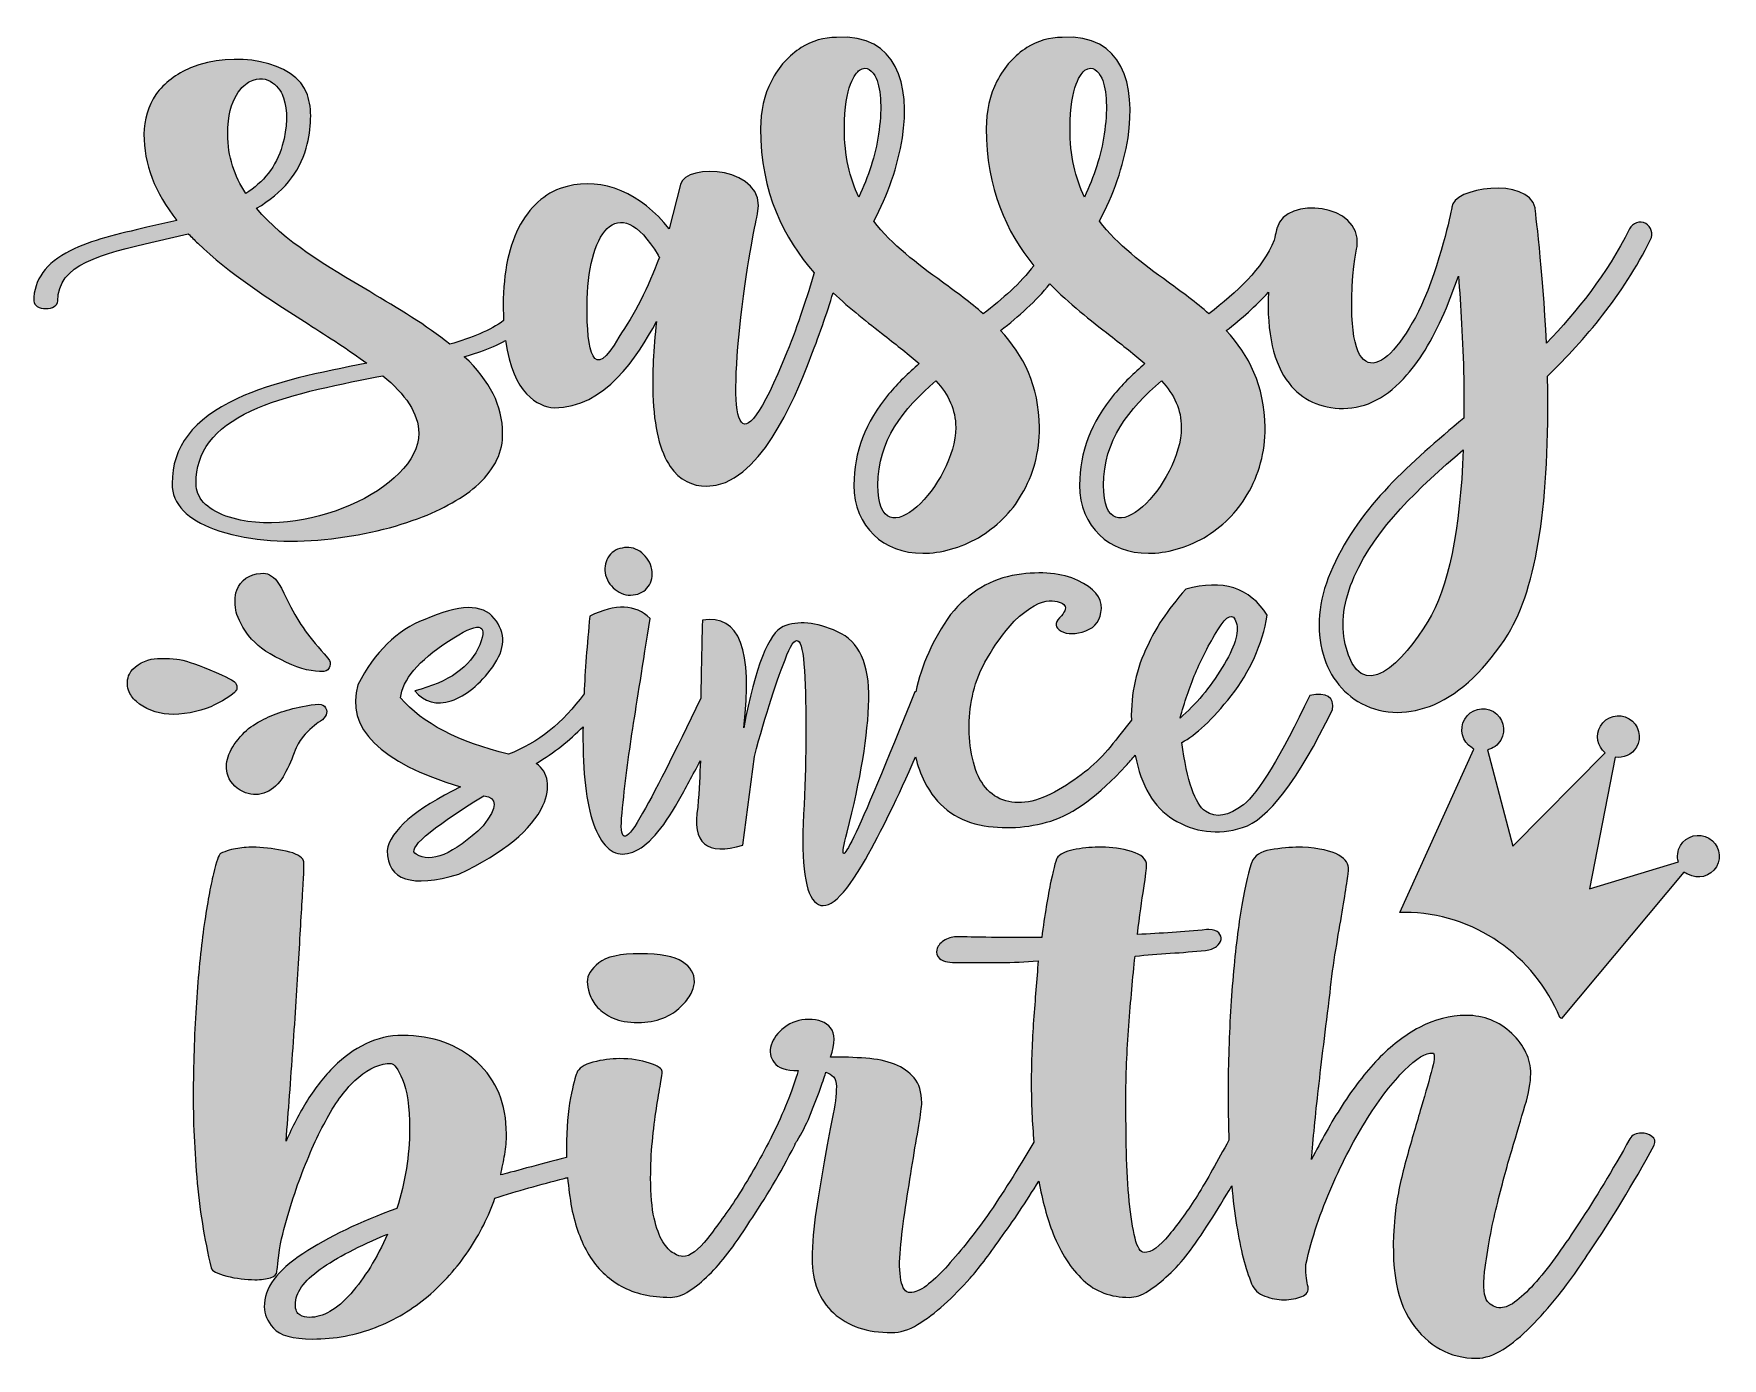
# Model space of a CAD drawing. Header units: inches. Extents: x 0.13 to 5.88, y -5.25 to -0.74.
import ezdxf

# ---------------------------------------------------------------- set-up
doc = ezdxf.new("R2010")
doc.units = ezdxf.units.IN
doc.header["$MEASUREMENT"] = 0
doc.layers.add('Layer 1', color=7, linetype='Continuous')

# ---------------------------------------------------------------- blocks, each defined once
blk = doc.blocks.new('block 2')
at = {"layer": 'Layer 1', "lineweight": 0}
for points, knots in [([(5.6445, -4.5216), (5.5713, -4.656), (5.498, -4.7767), (5.4249, -4.8839), (5.383, -4.9475), (5.347, -4.9979), (5.317, -5.0351), (5.2869, -5.0723), (5.2562, -5.1068), (5.2248, -5.1386), (5.1934, -5.1703), (5.162, -5.1962), (5.1307, -5.2162), (5.0993, -5.2362), (5.0692, -5.2462), (5.0404, -5.2462), (4.9489, -5.2462), (4.875, -5.2053), (4.8188, -5.1236), (4.7625, -5.0419), (4.7449, -4.9121), (4.7658, -4.7341), (4.7737, -4.6814), (4.7861, -4.6247), (4.8031, -4.5638), (4.8201, -4.503), (4.8365, -4.4462), (4.8521, -4.3935), (4.8678, -4.3409), (4.8802, -4.2968), (4.8894, -4.2614), (4.8985, -4.226), (4.8992, -4.2083), (4.8914, -4.2083), (4.8678, -4.2065), (4.8358, -4.226), (4.7953, -4.2669), (4.7547, -4.3077), (4.7129, -4.3622), (4.6697, -4.4303), (4.6266, -4.4984), (4.586, -4.5756), (4.5481, -4.6619), (4.5102, -4.7481), (4.4808, -4.8367), (4.4599, -4.9275), (4.4599, -4.9475), (4.4605, -4.9629), (4.4618, -4.9738), (4.4631, -4.9847), (4.4651, -4.9947), (4.4677, -5.0037), (4.4703, -5.0183), (4.4631, -5.0292), (4.4462, -5.0364), (4.4291, -5.0437), (4.4089, -5.0473), (4.3854, -5.0473), (4.3644, -5.0473), (4.3428, -5.0432), (4.3206, -5.0351), (4.2984, -5.0269), (4.2834, -5.0128), (4.2755, -4.9928), (4.2545, -4.942), (4.2376, -4.8757), (4.2245, -4.794), (4.2177, -4.7514), (4.2122, -4.7067), (4.2079, -4.6601), (4.1833, -4.7026), (4.1588, -4.7427), (4.1343, -4.7804), (4.1055, -4.8258), (4.0807, -4.8621), (4.0598, -4.8893), (4.0388, -4.9166), (4.0166, -4.9411), (3.9931, -4.9629), (3.9696, -4.9847), (3.9466, -5.0028), (3.9244, -5.0174), (3.9022, -5.0319), (3.8806, -5.0392), (3.8597, -5.0392), (3.797, -5.0392), (3.7446, -5.0197), (3.7028, -4.9806), (3.661, -4.9416), (3.6269, -4.8889), (3.6008, -4.8226), (3.58, -4.7699), (3.5638, -4.7102), (3.5522, -4.6436), (3.5082, -4.7149), (3.4643, -4.7805), (3.4204, -4.8403), (3.3812, -4.8966), (3.3472, -4.9411), (3.3184, -4.9738), (3.2896, -5.0065), (3.2602, -5.0364), (3.2302, -5.0637), (3.2001, -5.0909), (3.17, -5.1136), (3.1399, -5.1318), (3.1098, -5.1499), (3.0804, -5.159), (3.0517, -5.159), (2.9679, -5.159), (2.9019, -5.1368), (2.8536, -5.0923), (2.8052, -5.0478), (2.781, -4.9865), (2.781, -4.9084), (2.781, -4.8557), (2.7855, -4.8008), (2.7947, -4.7436), (2.8039, -4.6864), (2.813, -4.6315), (2.8222, -4.5788), (2.8313, -4.5261), (2.8405, -4.4771), (2.8496, -4.4317), (2.8588, -4.3863), (2.8634, -4.35), (2.8634, -4.3227), (2.8634, -4.3064), (2.8601, -4.2951), (2.8536, -4.2887), (2.847, -4.2823), (2.8385, -4.2773), (2.8281, -4.2737), (2.8254, -4.2828), (2.8189, -4.3019), (2.8085, -4.3309), (2.798, -4.36), (2.7862, -4.3904), (2.7732, -4.4221), (2.7601, -4.4539), (2.7457, -4.4821), (2.73, -4.5066), (2.7279, -4.5099), (2.7258, -4.5129), (2.7237, -4.5157), (2.7233, -4.5176), (2.7231, -4.5195), (2.7222, -4.5216), (2.6725, -4.6179), (2.6215, -4.7041), (2.5692, -4.7804), (2.5404, -4.8258), (2.5156, -4.8621), (2.4947, -4.8893), (2.4738, -4.9166), (2.4522, -4.9411), (2.43, -4.9629), (2.4077, -4.9847), (2.3855, -5.0028), (2.3633, -5.0174), (2.341, -5.0319), (2.3195, -5.0392), (2.2986, -5.0392), (2.2332, -5.0392), (2.1776, -5.0265), (2.1319, -5.001), (2.0861, -4.9756), (2.0495, -4.9402), (2.022, -4.8948), (1.9946, -4.8494), (1.975, -4.7958), (1.9632, -4.7341), (1.957, -4.7015), (1.9525, -4.6673), (1.9496, -4.6317), (1.9456, -4.6327), (1.9416, -4.6336), (1.9377, -4.6346), (1.8566, -4.6555), (1.7781, -4.6778), (1.7023, -4.7014), (1.6814, -4.7631), (1.6513, -4.8231), (1.6121, -4.8812), (1.5729, -4.9393), (1.5271, -4.9906), (1.4748, -5.0351), (1.4225, -5.0795), (1.363, -5.115), (1.2963, -5.1413), (1.2296, -5.1676), (1.1584, -5.1808), (1.0825, -5.1808), (1.0145, -5.1808), (0.9701, -5.1686), (0.9492, -5.144), (0.9282, -5.1195), (0.9178, -5.0954), (0.9178, -5.0718), (0.9178, -5.0083), (0.9616, -4.9479), (1.0492, -4.8907), (1.1368, -4.8335), (1.2434, -4.7822), (1.3689, -4.7368), (1.3976, -4.646), (1.412, -4.5561), (1.412, -4.4671), (1.412, -4.3908), (1.4042, -4.3346), (1.3885, -4.2982), (1.3728, -4.2619), (1.3597, -4.2437), (1.3493, -4.2437), (1.3126, -4.2437), (1.276, -4.2592), (1.2394, -4.29), (1.2028, -4.3209), (1.1688, -4.3641), (1.1375, -4.4194), (1.1061, -4.4748), (1.076, -4.5398), (1.0472, -4.6142), (1.0184, -4.6887), (0.9936, -4.7695), (0.9727, -4.8566), (0.9649, -4.9166), (0.9609, -4.9484), (0.9609, -4.952), (0.9609, -4.9611), (0.9537, -4.9679), (0.9394, -4.9724), (0.925, -4.977), (0.9073, -4.9792), (0.8864, -4.9792), (0.855, -4.9792), (0.823, -4.9751), (0.7903, -4.967), (0.7576, -4.9588), (0.7399, -4.9493), (0.7373, -4.9384), (0.7138, -4.8403), (0.6974, -4.7377), (0.6883, -4.6305), (0.6792, -4.5234), (0.6753, -4.4181), (0.6765, -4.3146), (0.6779, -4.211), (0.6818, -4.1125), (0.6883, -4.019), (0.6948, -3.9255), (0.7033, -3.8429), (0.7138, -3.7711), (0.7242, -3.6994), (0.7347, -3.6422), (0.7452, -3.5995), (0.7556, -3.5568), (0.7635, -3.5337), (0.7687, -3.53), (0.7896, -3.521), (0.8092, -3.515), (0.8276, -3.5123), (0.8458, -3.5096), (0.8668, -3.5082), (0.8903, -3.5082), (0.9243, -3.5101), (0.9583, -3.5146), (0.9923, -3.5218), (1.0263, -3.5291), (1.0459, -3.54), (1.0512, -3.5545), (1.0537, -3.56), (1.0531, -3.5936), (1.0492, -3.6553), (1.0453, -3.7171), (1.0407, -3.7942), (1.0355, -3.8869), (1.0302, -3.9795), (1.0237, -4.0807), (1.0159, -4.1906), (1.008, -4.3005), (1.0002, -4.4063), (0.9923, -4.508), (1.0132, -4.4589), (1.0374, -4.4126), (1.0649, -4.369), (1.0923, -4.3254), (1.1224, -4.2873), (1.1551, -4.2546), (1.1878, -4.2219), (1.2238, -4.196), (1.263, -4.177), (1.3022, -4.1579), (1.344, -4.1484), (1.3885, -4.1484), (1.4905, -4.1484), (1.5748, -4.1788), (1.6415, -4.2396), (1.7082, -4.3005), (1.7415, -4.3818), (1.7415, -4.4834), (1.7415, -4.5071), (1.7396, -4.5302), (1.7357, -4.5529), (1.7317, -4.5756), (1.7271, -4.5988), (1.7219, -4.6224), (1.7376, -4.6188), (1.767, -4.611), (1.8102, -4.5992), (1.8524, -4.5877), (1.8977, -4.5757), (1.9462, -4.5633), (1.9459, -4.553), (1.9455, -4.5429), (1.9455, -4.5325), (1.9455, -4.4635), (1.9501, -4.4063), (1.9593, -4.3609), (1.9684, -4.3155), (1.9756, -4.2873), (1.9808, -4.2764), (1.986, -4.2601), (2.0044, -4.2478), (2.0358, -4.2396), (2.0671, -4.2315), (2.0972, -4.2274), (2.126, -4.2274), (2.1652, -4.2274), (2.1992, -4.2324), (2.228, -4.2424), (2.2567, -4.2524), (2.2711, -4.2619), (2.2711, -4.271), (2.2711, -4.2764), (2.2691, -4.2905), (2.2652, -4.3132), (2.2613, -4.3359), (2.2567, -4.3641), (2.2515, -4.3976), (2.2462, -4.4313), (2.2417, -4.4685), (2.2378, -4.5093), (2.2339, -4.5502), (2.2319, -4.5915), (2.2319, -4.6333), (2.2319, -4.6896), (2.2358, -4.735), (2.2437, -4.7695), (2.2515, -4.804), (2.2613, -4.8308), (2.2731, -4.8498), (2.2848, -4.8689), (2.2972, -4.8821), (2.3103, -4.8893), (2.3234, -4.8966), (2.3339, -4.9002), (2.3417, -4.9002), (2.3653, -4.9002), (2.3933, -4.8794), (2.4261, -4.8376), (2.4587, -4.7958), (2.4921, -4.7495), (2.5261, -4.6986), (2.5627, -4.6406), (2.6005, -4.5744), (2.6397, -4.4999), (2.6398, -4.4999), (2.6398, -4.4998), (2.6398, -4.4998), (2.6399, -4.4995), (2.6401, -4.4992), (2.6402, -4.4989), (2.641, -4.4959), (2.6422, -4.4933), (2.644, -4.4911), (2.6836, -4.4109), (2.7137, -4.3366), (2.7339, -4.2682), (2.6921, -4.2682), (2.6646, -4.2592), (2.6516, -4.241), (2.6385, -4.2229), (2.6352, -4.2029), (2.6418, -4.1811), (2.6483, -4.1593), (2.6633, -4.1393), (2.6869, -4.1211), (2.7104, -4.103), (2.7379, -4.0939), (2.7692, -4.0939), (2.8032, -4.0939), (2.8281, -4.1034), (2.8438, -4.1225), (2.8595, -4.1416), (2.8595, -4.1747), (2.8438, -4.2219), (2.8856, -4.2219), (2.9255, -4.2233), (2.9634, -4.226), (3.0013, -4.2287), (3.034, -4.2355), (3.0615, -4.2464), (3.0889, -4.2573), (3.1111, -4.2728), (3.1282, -4.2928), (3.1451, -4.3128), (3.1537, -4.3409), (3.1537, -4.3772), (3.1537, -4.3918), (3.1503, -4.4176), (3.1439, -4.4548), (3.1373, -4.4921), (3.1301, -4.5348), (3.1223, -4.5829), (3.1144, -4.631), (3.1066, -4.6809), (3.0987, -4.7327), (3.0909, -4.7845), (3.085, -4.8317), (3.0811, -4.8743), (3.0772, -4.917), (3.0778, -4.9524), (3.0831, -4.9806), (3.0883, -5.0088), (3.0987, -5.0228), (3.1144, -5.0228), (3.1301, -5.0228), (3.1484, -5.0151), (3.1694, -4.9997), (3.1902, -4.9842), (3.2118, -4.9642), (3.2341, -4.9397), (3.2563, -4.9152), (3.2798, -4.8875), (3.3047, -4.8566), (3.3295, -4.8258), (3.3537, -4.794), (3.3772, -4.7613), (3.4275, -4.688), (3.4801, -4.6046), (3.5352, -4.5112), (3.5294, -4.4467), (3.5263, -4.3795), (3.5263, -4.3091), (3.5263, -4.2383), (3.5289, -4.1674), (3.5341, -4.0966), (3.5394, -4.0258), (3.5446, -3.9586), (3.5498, -3.895), (3.5054, -3.8987), (3.4629, -3.9005), (3.4223, -3.9005), (3.3818, -3.9005), (3.3472, -3.9005), (3.3184, -3.9005), (3.3184, -3.9005), (3.2674, -3.9005), (3.2674, -3.9005), (3.2413, -3.9005), (3.2236, -3.896), (3.2144, -3.8869), (3.2053, -3.8778), (3.2021, -3.8678), (3.2046, -3.8569), (3.2073, -3.846), (3.2151, -3.836), (3.2282, -3.8269), (3.2413, -3.8179), (3.2556, -3.8133), (3.2713, -3.8133), (3.287, -3.8133), (3.3204, -3.8138), (3.3714, -3.8147), (3.4223, -3.8156), (3.4858, -3.816), (3.5616, -3.816), (3.572, -3.738), (3.5825, -3.674), (3.593, -3.624), (3.6034, -3.5741), (3.6112, -3.5464), (3.6165, -3.5409), (3.6296, -3.5282), (3.6505, -3.5196), (3.6793, -3.515), (3.708, -3.5105), (3.7368, -3.5082), (3.7656, -3.5082), (3.7995, -3.5082), (3.8336, -3.5132), (3.8676, -3.5232), (3.9015, -3.5332), (3.9186, -3.5491), (3.9186, -3.5709), (3.9186, -3.58), (3.9153, -3.6054), (3.9088, -3.6472), (3.9022, -3.6889), (3.895, -3.7416), (3.8872, -3.8051), (3.9656, -3.8015), (4.0441, -3.7961), (4.1225, -3.7888), (4.1225, -3.7888), (4.1304, -3.7888), (4.1304, -3.7888), (4.1461, -3.7888), (4.1572, -3.7925), (4.1637, -3.7997), (4.1702, -3.807), (4.1729, -3.8147), (4.1716, -3.8228), (4.1702, -3.831), (4.165, -3.8388), (4.1559, -3.846), (4.1467, -3.8533), (4.1343, -3.8578), (4.1186, -3.8596), (4.0794, -3.8633), (4.0395, -3.8664), (3.999, -3.8692), (3.9584, -3.8719), (3.9186, -3.8751), (3.8793, -3.8787), (3.8715, -3.9514), (3.8643, -4.0304), (3.8578, -4.1157), (3.8512, -4.2011), (3.848, -4.2855), (3.848, -4.369), (3.848, -4.4253), (3.8486, -4.4839), (3.8499, -4.5447), (3.8512, -4.6056), (3.8544, -4.6614), (3.8597, -4.7123), (3.8649, -4.7631), (3.8715, -4.8049), (3.8793, -4.8376), (3.8872, -4.8703), (3.8976, -4.8866), (3.9107, -4.8866), (3.9342, -4.8866), (3.9623, -4.8666), (3.9951, -4.8267), (4.0277, -4.7867), (4.0598, -4.7422), (4.0912, -4.6932), (4.1243, -4.6382), (4.1601, -4.5753), (4.1983, -4.5047), (4.1952, -4.4156), (4.1947, -4.3245), (4.1971, -4.2315), (4.1997, -4.1307), (4.2049, -4.0353), (4.2128, -3.9454), (4.2206, -3.8555), (4.2304, -3.7757), (4.2422, -3.7057), (4.2539, -3.6358), (4.2663, -3.5845), (4.2794, -3.5518), (4.2925, -3.5318), (4.3167, -3.5196), (4.352, -3.515), (4.3873, -3.5105), (4.4193, -3.5082), (4.4481, -3.5082), (4.5056, -3.5119), (4.5468, -3.521), (4.5717, -3.5355), (4.5965, -3.55), (4.6076, -3.5664), (4.605, -3.5845), (4.605, -3.5899), (4.6031, -3.6059), (4.5991, -3.6322), (4.5952, -3.6585), (4.5899, -3.6907), (4.5834, -3.7289), (4.5769, -3.767), (4.5697, -3.8097), (4.5619, -3.8569), (4.554, -3.9041), (4.5475, -3.9532), (4.5423, -4.004), (4.5266, -4.1293), (4.5134, -4.2379), (4.503, -4.3295), (4.4925, -4.4213), (4.4847, -4.5016), (4.4795, -4.5706), (4.5109, -4.5071), (4.5455, -4.4458), (4.5834, -4.3867), (4.6213, -4.3277), (4.6619, -4.2755), (4.705, -4.2301), (4.7482, -4.1847), (4.7953, -4.1484), (4.8463, -4.1211), (4.8973, -4.0939), (4.9502, -4.0803), (5.0051, -4.0803), (5.0653, -4.0803), (5.1169, -4.1007), (5.1601, -4.1416), (5.2032, -4.1824), (5.2248, -4.2283), (5.2248, -4.2791), (5.2248, -4.3082), (5.2182, -4.3445), (5.2052, -4.3881), (5.1921, -4.4317), (5.177, -4.4821), (5.1601, -4.5393), (5.143, -4.5965), (5.1261, -4.6596), (5.1091, -4.7286), (5.092, -4.7976), (5.0783, -4.8721), (5.0679, -4.952), (5.0626, -5.0047), (5.0659, -5.0383), (5.0777, -5.0528), (5.0895, -5.0673), (5.1045, -5.0746), (5.1228, -5.0746), (5.1385, -5.0746), (5.1568, -5.0664), (5.1777, -5.05), (5.1986, -5.0337), (5.2209, -5.0119), (5.2444, -4.9847), (5.268, -4.9574), (5.2921, -4.9266), (5.317, -4.892), (5.3418, -4.8576), (5.366, -4.8222), (5.3895, -4.7858), (5.4445, -4.7023), (5.502, -4.607), (5.5621, -4.4998), (5.57, -4.4871), (5.5831, -4.4807), (5.6014, -4.4807), (5.6144, -4.4807), (5.6262, -4.4844), (5.6367, -4.4916), (5.6471, -4.4989), (5.6497, -4.5089), (5.6445, -4.5216)], [0, 0, 0, 0, 1, 1, 1, 2, 2, 2, 3, 3, 3, 4, 4, 4, 5, 5, 5, 6, 6, 6, 7, 7, 7, 8, 8, 8, 9, 9, 9, 10, 10, 10, 11, 11, 11, 12, 12, 12, 13, 13, 13, 14, 14, 14, 15, 15, 15, 16, 16, 16, 17, 17, 17, 18, 18, 18, 19, 19, 19, 20, 20, 20, 21, 21, 21, 22, 22, 22, 23, 23, 23, 24, 24, 24, 25, 25, 25, 26, 26, 26, 27, 27, 27, 28, 28, 28, 29, 29, 29, 30, 30, 30, 31, 31, 31, 32, 32, 32, 33, 33, 33, 34, 34, 34, 35, 35, 35, 36, 36, 36, 37, 37, 37, 38, 38, 38, 39, 39, 39, 40, 40, 40, 41, 41, 41, 42, 42, 42, 43, 43, 43, 44, 44, 44, 45, 45, 45, 46, 46, 46, 47, 47, 47, 48, 48, 48, 49, 49, 49, 50, 50, 50, 51, 51, 51, 52, 52, 52, 53, 53, 53, 54, 54, 54, 55, 55, 55, 56, 56, 56, 57, 57, 57, 58, 58, 58, 59, 59, 59, 60, 60, 60, 61, 61, 61, 62, 62, 62, 63, 63, 63, 64, 64, 64, 65, 65, 65, 66, 66, 66, 67, 67, 67, 68, 68, 68, 69, 69, 69, 70, 70, 70, 71, 71, 71, 72, 72, 72, 73, 73, 73, 74, 74, 74, 75, 75, 75, 76, 76, 76, 77, 77, 77, 78, 78, 78, 79, 79, 79, 80, 80, 80, 81, 81, 81, 82, 82, 82, 83, 83, 83, 84, 84, 84, 85, 85, 85, 86, 86, 86, 87, 87, 87, 88, 88, 88, 89, 89, 89, 90, 90, 90, 91, 91, 91, 92, 92, 92, 93, 93, 93, 94, 94, 94, 95, 95, 95, 96, 96, 96, 97, 97, 97, 98, 98, 98, 99, 99, 99, 100, 100, 100, 101, 101, 101, 102, 102, 102, 103, 103, 103, 104, 104, 104, 105, 105, 105, 106, 106, 106, 107, 107, 107, 108, 108, 108, 109, 109, 109, 110, 110, 110, 111, 111, 111, 112, 112, 112, 113, 113, 113, 114, 114, 114, 115, 115, 115, 116, 116, 116, 117, 117, 117, 118, 118, 118, 119, 119, 119, 120, 120, 120, 121, 121, 121, 122, 122, 122, 123, 123, 123, 124, 124, 124, 125, 125, 125, 126, 126, 126, 127, 127, 127, 128, 128, 128, 129, 129, 129, 130, 130, 130, 131, 131, 131, 132, 132, 132, 133, 133, 133, 134, 134, 134, 135, 135, 135, 136, 136, 136, 137, 137, 137, 138, 138, 138, 139, 139, 139, 140, 140, 140, 141, 141, 141, 142, 142, 142, 143, 143, 143, 144, 144, 144, 145, 145, 145, 146, 146, 146, 147, 147, 147, 148, 148, 148, 149, 149, 149, 150, 150, 150, 151, 151, 151, 152, 152, 152, 153, 153, 153, 154, 154, 154, 155, 155, 155, 156, 156, 156, 157, 157, 157, 158, 158, 158, 159, 159, 159, 160, 160, 160, 161, 161, 161, 162, 162, 162, 163, 163, 163, 164, 164, 164, 165, 165, 165, 166, 166, 166, 167, 167, 167, 168, 168, 168, 169, 169, 169, 170, 170, 170, 171, 171, 171, 172, 172, 172, 173, 173, 173, 174, 174, 174, 175, 175, 175, 176, 176, 176, 177, 177, 177, 178, 178, 178, 179, 179, 179, 180, 180, 180, 181, 181, 181, 182, 182, 182, 183, 183, 183, 184, 184, 184, 185, 185, 185, 186, 186, 186, 187, 187, 187, 188, 188, 188, 189, 189, 189, 190, 190, 190, 191, 191, 191, 192, 192, 192, 193, 193, 193, 194, 194, 194, 195, 195, 195, 196, 196, 196, 197, 197, 197, 198, 198, 198, 199, 199, 199, 200, 200, 200, 201, 201, 201, 202, 202, 202, 203, 203, 203, 204, 204, 204, 205, 205, 205, 206, 206, 206, 207, 207, 207, 208, 208, 208, 209, 209, 209, 210, 210, 210, 211, 211, 211, 212, 212, 212, 213, 213, 213, 214, 214, 214, 215, 215, 215, 216, 216, 216, 217, 217, 217, 218, 218, 218, 218]), ([(1.3375, -4.8239), (1.2407, -4.8639), (1.1642, -4.9039), (1.108, -4.9438), (1.0518, -4.9838), (1.0237, -5.0237), (1.0237, -5.0637), (1.0237, -5.0818), (1.0289, -5.0936), (1.0394, -5.0991), (1.0498, -5.1045), (1.0603, -5.1073), (1.0708, -5.1073), (1.1178, -5.1073), (1.1649, -5.0804), (1.212, -5.0269), (1.2591, -4.9733), (1.3009, -4.9057), (1.3375, -4.8239)], [0, 0, 0, 0, 1, 1, 1, 2, 2, 2, 3, 3, 3, 4, 4, 4, 5, 5, 5, 6, 6, 6, 6])]:
    blk.add_open_spline(points, degree=3, knots=knots, dxfattribs=at)
blk = doc.blocks.new('block 3')
at = {"layer": 'Layer 1', "lineweight": 0}
for points, knots in [([(0.7471, -2.4263), (0.7023, -2.4108), (0.6676, -2.389), (0.6432, -2.3645), (0.6167, -2.3375), (0.6045, -2.3066), (0.6045, -2.2718), (0.6045, -2.1469), (0.6758, -2.0529), (0.8245, -1.9834), (0.9487, -1.9255), (1.1095, -1.8933), (1.2664, -1.8624), (1.2073, -1.8186), (1.1381, -1.7748), (1.0668, -1.7285), (0.9344, -1.6448), (0.798, -1.5573), (0.6921, -1.4543), (0.6799, -1.444), (0.6697, -1.4324), (0.6595, -1.4221), (0.6595, -1.4221), (0.5475, -1.4491), (0.5475, -1.4491), (0.3622, -1.4916), (0.2156, -1.5251), (0.2156, -1.6513), (0.2156, -1.6654), (0.1972, -1.677), (0.1749, -1.677), (0.1524, -1.677), (0.1341, -1.6654), (0.1341, -1.6513), (0.1341, -1.5779), (0.1749, -1.5225), (0.2583, -1.48), (0.3296, -1.444), (0.4213, -1.4234), (0.519, -1.4002), (0.519, -1.4002), (0.6208, -1.377), (0.6208, -1.377), (0.5455, -1.2818), (0.5088, -1.1852), (0.5088, -1.0835), (0.5088, -1.0333), (0.5231, -0.9882), (0.5495, -0.9483), (0.5781, -0.9097), (0.6188, -0.8788), (0.6676, -0.8582), (0.8122, -0.799), (1.024, -0.8311), (1.0647, -0.9496), (1.081, -0.9985), (1.079, -1.0616), (1.0607, -1.1311), (1.0362, -1.2161), (0.9813, -1.283), (0.8917, -1.3358), (0.9833, -1.4465), (1.1319, -1.5341), (1.2765, -1.6191), (1.3722, -1.6757), (1.47, -1.7336), (1.5494, -1.798), (1.6235, -1.7766), (1.6867, -1.7512), (1.732, -1.7177), (1.7311, -1.7008), (1.7306, -1.683), (1.7306, -1.6642), (1.7306, -1.5523), (1.751, -1.4586), (1.7897, -1.3894), (1.8283, -1.3223), (1.8812, -1.2775), (1.9484, -1.2612), (2.0665, -1.2286), (2.2028, -1.2856), (2.2944, -1.4057), (2.2944, -1.4057), (2.3331, -1.2551), (2.3331, -1.2551), (2.3494, -1.1798), (2.6302, -1.192), (2.5956, -1.3548), (2.5956, -1.3548), (2.5671, -1.4749), (2.5427, -1.6703), (2.4959, -2.059), (2.5203, -2.2585), (2.6954, -1.825), (2.7338, -1.7294), (2.7653, -1.6325), (2.7881, -1.5556), (2.685, -1.4373), (2.6058, -1.284), (2.6058, -1.0638), (2.6058, -1.0068), (2.618, -0.9498), (2.6424, -0.903), (2.6668, -0.8541), (2.7035, -0.8155), (2.7442, -0.789), (2.7808, -0.7666), (2.8215, -0.7544), (2.8642, -0.7544), (3.0718, -0.7422), (3.1146, -0.9172), (3.0881, -1.0963), (3.0718, -1.194), (3.0393, -1.2897), (2.9904, -1.3793), (3.0535, -1.4607), (3.137, -1.5238), (3.2245, -1.5868), (3.2713, -1.6215), (3.3201, -1.6561), (3.3629, -1.6947), (3.4288, -1.6435), (3.4895, -1.5907), (3.5346, -1.5308), (3.4418, -1.416), (3.373, -1.2689), (3.373, -1.0638), (3.373, -1.0068), (3.3852, -0.9498), (3.4097, -0.903), (3.4341, -0.8541), (3.4707, -0.8155), (3.5114, -0.789), (3.5481, -0.7666), (3.5888, -0.7544), (3.6315, -0.7544), (3.8391, -0.7422), (3.8819, -0.9172), (3.8554, -1.0963), (3.8391, -1.194), (3.8066, -1.2897), (3.7577, -1.3793), (3.8208, -1.4607), (3.9043, -1.5238), (3.9918, -1.5868), (4.0386, -1.6215), (4.0874, -1.6561), (4.1302, -1.6947), (4.2259, -1.6202), (4.3109, -1.5426), (4.3527, -1.4445), (4.3574, -1.4191), (4.3613, -1.4033), (4.3622, -1.4016), (4.3927, -1.2938), (4.6491, -1.3182), (4.6349, -1.4627), (4.6349, -1.4627), (4.6186, -1.5258), (4.6166, -1.6418), (4.6084, -1.9858), (4.759, -1.8799), (4.8628, -1.6438), (4.9259, -1.4912), (4.9565, -1.3345), (4.9565, -1.3324), (4.9565, -1.2653), (5.217, -1.2266), (5.2394, -1.3345), (5.2394, -1.3365), (5.2658, -1.54), (5.278, -1.7945), (5.3818, -1.6866), (5.4816, -1.5624), (5.561, -1.4057), (5.5711, -1.3854), (5.5956, -1.3772), (5.6159, -1.3874), (5.6342, -1.3976), (5.6424, -1.422), (5.6322, -1.4423), (5.5365, -1.6337), (5.4103, -1.7802), (5.2821, -1.9064), (5.2821, -1.9064), (5.2821, -1.9125), (5.2821, -1.9125), (5.2902, -2.3318), (5.2455, -2.6249), (5.1478, -2.7836), (5.0745, -2.8996), (4.989, -2.9831), (4.8954, -3.0238), (4.8547, -3.0401), (4.812, -3.0502), (4.7712, -3.0502), (4.7285, -3.0502), (4.6878, -3.0401), (4.6491, -3.0197), (4.582, -2.9831), (4.5331, -2.9179), (4.5148, -2.8365), (4.4944, -2.751), (4.5067, -2.6533), (4.5514, -2.5557), (4.6451, -2.3481), (4.816, -2.2015), (4.9972, -2.0489), (4.9972, -2.0489), (4.9972, -1.9145), (4.9972, -1.9145), (4.9931, -1.7863), (4.987, -1.6642), (4.9789, -1.5665), (4.9789, -1.5665), (4.9381, -1.6744), (4.9381, -1.6744), (4.8975, -1.77), (4.8527, -1.8474), (4.8038, -1.9023), (4.7387, -1.9776), (4.6654, -2.0163), (4.5881, -2.0163), (4.5087, -2.0163), (4.4476, -1.9878), (4.4029, -1.9308), (4.3504, -1.8648), (4.3262, -1.7594), (4.3329, -1.6208), (4.2906, -1.668), (4.2411, -1.7107), (4.1892, -1.7517), (4.2665, -1.8352), (4.3195, -1.9369), (4.3215, -2.0814), (4.3215, -2.1649), (4.3011, -2.2422), (4.2604, -2.3094), (4.2258, -2.3704), (4.1749, -2.4193), (4.1139, -2.4559), (4.0528, -2.4905), (3.9857, -2.5088), (3.9246, -2.5088), (3.7923, -2.5088), (3.6905, -2.4193), (3.6905, -2.2768), (3.6905, -2.1649), (3.7292, -2.0631), (3.8086, -1.9674), (3.8391, -1.9308), (3.8758, -1.8962), (3.9124, -1.8637), (3.8778, -1.8331), (3.8371, -1.8026), (3.7943, -1.768), (3.7277, -1.7166), (3.6553, -1.6605), (3.5895, -1.5926), (3.5425, -1.6513), (3.484, -1.7027), (3.4219, -1.7517), (3.4993, -1.8352), (3.5522, -1.9369), (3.5542, -2.0814), (3.5542, -2.1649), (3.5339, -2.2422), (3.4932, -2.3094), (3.4586, -2.3704), (3.4077, -2.4193), (3.3466, -2.4559), (3.2855, -2.4905), (3.2184, -2.5088), (3.1573, -2.5088), (3.025, -2.5088), (2.9233, -2.4193), (2.9233, -2.2768), (2.9233, -2.1649), (2.9619, -2.0631), (3.0413, -1.9674), (3.0718, -1.9308), (3.1085, -1.8962), (3.1451, -1.8637), (3.1105, -1.8331), (3.0698, -1.8026), (3.0271, -1.768), (2.9706, -1.7244), (2.9099, -1.6775), (2.8527, -1.6228), (2.8309, -1.6926), (2.8033, -1.7739), (2.7707, -1.8555), (2.7218, -1.9817), (2.5997, -2.2809), (2.4226, -2.2809), (2.3738, -2.2809), (2.331, -2.2605), (2.2985, -2.2137), (2.2639, -2.1628), (2.2435, -2.0814), (2.2395, -1.9695), (2.2374, -1.8983), (2.2415, -1.8148), (2.2517, -1.7212), (2.1865, -1.8413), (2.0766, -2.0143), (1.9036, -2.0143), (1.8489, -2.0091), (1.7641, -1.9695), (1.7384, -1.7858), (1.7128, -1.7994), (1.6838, -1.812), (1.6512, -1.8238), (1.6512, -1.8238), (1.5983, -1.8405), (1.5983, -1.8405), (1.6858, -1.9229), (1.7286, -2.0079), (1.7286, -2.1006), (1.7306, -2.1624), (1.7021, -2.2203), (1.6471, -2.2731), (1.5962, -2.3194), (1.527, -2.3581), (1.4394, -2.3915), (1.2501, -2.4611), (0.9548, -2.5035), (0.7471, -2.4263)], [0, 0, 0, 0, 1, 1, 1, 2, 2, 2, 3, 3, 3, 4, 4, 4, 5, 5, 5, 6, 6, 6, 7, 7, 7, 8, 8, 8, 9, 9, 9, 10, 10, 10, 11, 11, 11, 12, 12, 12, 13, 13, 13, 14, 14, 14, 15, 15, 15, 16, 16, 16, 17, 17, 17, 18, 18, 18, 19, 19, 19, 20, 20, 20, 21, 21, 21, 22, 22, 22, 23, 23, 23, 24, 24, 24, 25, 25, 25, 26, 26, 26, 27, 27, 27, 28, 28, 28, 29, 29, 29, 30, 30, 30, 31, 31, 31, 32, 32, 32, 33, 33, 33, 34, 34, 34, 35, 35, 35, 36, 36, 36, 37, 37, 37, 38, 38, 38, 39, 39, 39, 40, 40, 40, 41, 41, 41, 42, 42, 42, 43, 43, 43, 44, 44, 44, 45, 45, 45, 46, 46, 46, 47, 47, 47, 48, 48, 48, 49, 49, 49, 50, 50, 50, 51, 51, 51, 52, 52, 52, 53, 53, 53, 54, 54, 54, 55, 55, 55, 56, 56, 56, 57, 57, 57, 58, 58, 58, 59, 59, 59, 60, 60, 60, 61, 61, 61, 62, 62, 62, 63, 63, 63, 64, 64, 64, 65, 65, 65, 66, 66, 66, 67, 67, 67, 68, 68, 68, 69, 69, 69, 70, 70, 70, 71, 71, 71, 72, 72, 72, 73, 73, 73, 74, 74, 74, 75, 75, 75, 76, 76, 76, 77, 77, 77, 78, 78, 78, 79, 79, 79, 80, 80, 80, 81, 81, 81, 82, 82, 82, 83, 83, 83, 84, 84, 84, 85, 85, 85, 86, 86, 86, 87, 87, 87, 88, 88, 88, 89, 89, 89, 90, 90, 90, 91, 91, 91, 92, 92, 92, 93, 93, 93, 94, 94, 94, 95, 95, 95, 96, 96, 96, 97, 97, 97, 98, 98, 98, 99, 99, 99, 100, 100, 100, 101, 101, 101, 102, 102, 102, 103, 103, 103, 104, 104, 104, 105, 105, 105, 106, 106, 106, 107, 107, 107, 108, 108, 108, 109, 109, 109, 109]), ([(2.8907, -1.0638), (2.8907, -1.1574), (2.909, -1.2327), (2.9396, -1.2978), (2.9721, -1.2286), (2.9965, -1.1554), (3.0067, -1.0841), (3.0189, -1.0048), (3.0169, -0.9356), (2.9986, -0.8928), (2.9864, -0.8684), (2.968, -0.848), (2.9416, -0.8664), (2.9294, -0.8765), (2.8907, -0.9172), (2.8907, -1.0638)], [0, 0, 0, 0, 1, 1, 1, 2, 2, 2, 3, 3, 3, 4, 4, 4, 5, 5, 5, 5]), ([(3.658, -1.0638), (3.658, -1.1574), (3.6763, -1.2327), (3.7068, -1.2978), (3.7394, -1.2286), (3.7638, -1.1554), (3.774, -1.0841), (3.7862, -1.0048), (3.7842, -0.9356), (3.7658, -0.8928), (3.7536, -0.8684), (3.7353, -0.848), (3.7089, -0.8664), (3.6966, -0.8765), (3.658, -0.9172), (3.658, -1.0638)], [0, 0, 0, 0, 1, 1, 1, 2, 2, 2, 3, 3, 3, 4, 4, 4, 5, 5, 5, 5]), ([(0.855, -1.2856), (0.9141, -1.247), (0.9589, -1.1955), (0.9792, -1.1221), (0.9975, -1.0603), (0.9975, -1.0024), (0.9833, -0.9599), (0.9752, -0.929), (0.9303, -0.8723), (0.8693, -0.9045), (0.8469, -0.9161), (0.7939, -0.956), (0.7939, -1.0835), (0.7939, -1.1594), (0.8163, -1.2264), (0.855, -1.2856)], [0, 0, 0, 0, 1, 1, 1, 2, 2, 2, 3, 3, 3, 4, 4, 4, 5, 5, 5, 5]), ([(2.0156, -1.6662), (2.0156, -1.8209), (2.0339, -1.9329), (2.1234, -1.7741), (2.1764, -1.6988), (2.2232, -1.6052), (2.2618, -1.5014), (2.2598, -1.4993), (2.2578, -1.4973), (2.2578, -1.4953), (2.1173, -1.2632), (2.0156, -1.4281), (2.0156, -1.6662)], [0, 0, 0, 0, 1, 1, 1, 2, 2, 2, 3, 3, 3, 4, 4, 4, 4]), ([(0.7878, -2.3825), (1.0403, -2.4701), (1.4435, -2.2898), (1.4435, -2.1006), (1.4435, -2.0323), (1.3967, -1.968), (1.3213, -1.9049), (1.3213, -1.9049), (1.301, -1.9087), (1.301, -1.9087), (1.1482, -1.9396), (0.9894, -1.9705), (0.8733, -2.0246), (0.745, -2.0851), (0.686, -2.1624), (0.686, -2.2718), (0.686, -2.3207), (0.7206, -2.3568), (0.7878, -2.3825)], [0, 0, 0, 0, 1, 1, 1, 2, 2, 2, 3, 3, 3, 4, 4, 4, 5, 5, 5, 6, 6, 6, 6]), ([(3.2021, -1.9227), (3.0902, -2.0183), (3.0047, -2.1242), (3.0047, -2.2768), (3.0047, -2.5455), (3.2693, -2.2707), (3.2693, -2.0814), (3.2693, -2.0204), (3.2448, -1.9695), (3.2021, -1.9227)], [0, 0, 0, 0, 1, 1, 1, 2, 2, 2, 3, 3, 3, 3]), ([(3.9694, -1.9227), (3.8574, -2.0183), (3.772, -2.1242), (3.772, -2.2768), (3.772, -2.5455), (4.0365, -2.2707), (4.0365, -2.0814), (4.0365, -2.0204), (4.0121, -1.9695), (3.9694, -1.9227)], [0, 0, 0, 0, 1, 1, 1, 2, 2, 2, 3, 3, 3, 3]), ([(4.9951, -2.1567), (4.8425, -2.289), (4.7021, -2.4173), (4.6247, -2.5882), (4.5881, -2.6696), (4.5779, -2.749), (4.5942, -2.8182), (4.6451, -3.0401), (4.7957, -2.8711), (4.8751, -2.7409), (4.9443, -2.6289), (4.985, -2.4295), (4.9951, -2.1567)], [0, 0, 0, 0, 1, 1, 1, 2, 2, 2, 3, 3, 3, 4, 4, 4, 4])]:
    blk.add_open_spline(points, degree=3, knots=knots, dxfattribs=at)
blk = doc.blocks.new('block 4')
at = {"layer": 'Layer 1', "lineweight": 0}
for points, knots in [([(4.5504, -3.0414), (4.4321, -3.2824), (4.3302, -3.4159), (4.2449, -3.4419), (4.1595, -3.4679), (4.0806, -3.4582), (4.0081, -3.4129), (3.943, -3.3723), (3.9003, -3.2996), (3.8795, -3.1956), (3.8697, -3.2071), (3.8591, -3.2191), (3.8478, -3.2316), (3.7562, -3.3325), (3.6711, -3.3951), (3.5924, -3.4194), (3.5138, -3.4438), (3.433, -3.4482), (3.3502, -3.4327), (3.2659, -3.4143), (3.2037, -3.3655), (3.1635, -3.2862), (3.1499, -3.2593), (3.1398, -3.2311), (3.1326, -3.2016), (3.0737, -3.3371), (3.0168, -3.4532), (2.9622, -3.5498), (2.8895, -3.6782), (2.834, -3.7279), (2.7957, -3.6991), (2.7575, -3.6702), (2.7429, -3.5692), (2.7519, -3.3961), (2.7609, -3.2229), (2.7624, -3.0681), (2.7563, -2.9316), (2.7502, -2.7952), (2.7299, -2.7695), (2.6953, -2.8545), (2.6607, -2.9395), (2.6238, -3.0546), (2.5846, -3.1997), (2.5846, -3.1997), (2.5456, -3.5013), (2.5456, -3.5013), (2.4223, -3.5386), (2.3713, -3.4954), (2.3925, -3.3718), (2.3965, -3.3126), (2.3993, -3.2604), (2.4009, -3.2147), (2.3751, -3.2628), (2.3502, -3.3084), (2.3265, -3.3511), (2.2723, -3.4484), (2.2205, -3.5064), (2.1712, -3.5249), (2.122, -3.5434), (2.0825, -3.5235), (2.0529, -3.4652), (2.0232, -3.4069), (2.0065, -3.3163), (2.0027, -3.1932), (2.0017, -3.1638), (2.0015, -3.1323), (2.0019, -3.0989), (1.9567, -3.145), (1.9038, -3.1866), (1.8428, -3.2235), (1.8852, -3.2552), (1.8929, -3.3029), (1.8657, -3.3665), (1.8283, -3.4483), (1.7329, -3.5263), (1.5794, -3.6004), (1.4187, -3.6476), (1.3374, -3.6208), (1.3356, -3.52), (1.3467, -3.4512), (1.43, -3.379), (1.5857, -3.3035), (1.3102, -3.2198), (1.1939, -3.104), (1.2366, -2.9561), (1.2935, -2.8443), (1.3692, -2.7702), (1.4635, -2.7338), (1.5814, -2.6817), (1.6603, -2.6804), (1.7003, -2.7301), (1.7403, -2.7797), (1.7385, -2.8347), (1.6948, -2.8948), (1.6511, -2.955), (1.6041, -2.9935), (1.5538, -3.0102), (1.5035, -3.0269), (1.4621, -3.0157), (1.4297, -2.9763), (1.5457, -2.9474), (1.6194, -2.8953), (1.6507, -2.8201), (1.6819, -2.7449), (1.6464, -2.7407), (1.5441, -2.8076), (1.4418, -2.8746), (1.3877, -2.939), (1.3817, -3.0009), (1.4556, -3.0867), (1.5778, -3.1505), (1.7483, -3.1922), (1.848, -3.1542), (1.9337, -3.0856), (2.0053, -2.9865), (2.009, -2.9073), (2.0156, -2.8194), (2.0251, -2.7228), (2.1126, -2.6793), (2.1808, -2.6818), (2.23, -2.7306), (2.2055, -2.8866), (2.1858, -3.0113), (2.1712, -3.1048), (2.1565, -3.1982), (2.1443, -3.2942), (2.1345, -3.3927), (2.1246, -3.4911), (2.145, -3.4966), (2.1955, -3.409), (2.2434, -3.326), (2.3124, -3.19), (2.4025, -3.0014), (2.4033, -2.9342), (2.405, -2.8458), (2.4078, -2.7358), (2.5342, -2.7155), (2.5811, -2.8375), (2.5483, -3.1019), (2.5885, -2.894), (2.6334, -2.7794), (2.6827, -2.7581), (2.732, -2.7368), (2.7936, -2.7426), (2.8674, -2.7756), (2.9411, -2.8086), (2.9766, -2.8855), (2.9738, -3.0062), (2.971, -3.127), (2.9463, -3.2776), (2.8998, -3.4578), (2.8533, -3.6381), (2.9303, -3.4788), (3.1306, -2.9799), (3.1317, -2.9797), (3.1325, -2.9799), (3.1335, -2.9797), (3.1527, -2.8896), (3.192, -2.8022), (3.2517, -2.7176), (3.3143, -2.6404), (3.3894, -2.5952), (3.477, -2.582), (3.5611, -2.5694), (3.6304, -2.5759), (3.6849, -2.6015), (3.7394, -2.6271), (3.766, -2.6589), (3.7646, -2.6969), (3.7632, -2.7349), (3.7455, -2.7602), (3.7115, -2.7726), (3.6775, -2.7851), (3.6496, -2.7853), (3.628, -2.7733), (3.6064, -2.7613), (3.6045, -2.7463), (3.6225, -2.7282), (3.6404, -2.7102), (3.6461, -2.6963), (3.6396, -2.6863), (3.633, -2.6763), (3.6157, -2.6711), (3.5875, -2.6706), (3.5593, -2.6701), (3.5195, -2.693), (3.468, -2.7393), (3.3932, -2.8254), (3.3468, -2.9059), (3.329, -2.981), (3.3111, -3.0561), (3.3102, -3.1309), (3.3261, -3.2055), (3.3421, -3.2802), (3.3765, -3.3274), (3.4293, -3.3474), (3.4822, -3.3673), (3.5454, -3.3559), (3.6191, -3.3132), (3.6928, -3.2704), (3.7512, -3.2219), (3.7944, -3.1677), (3.8201, -3.1356), (3.844, -3.1054), (3.8666, -3.0767), (3.8649, -2.9849), (3.8833, -2.9), (3.9222, -2.8222), (3.945, -2.7684), (3.9881, -2.7047), (4.0513, -2.6311), (4.1767, -2.5959), (4.2692, -2.6254), (4.3288, -2.7194), (4.3116, -2.8199), (4.2707, -2.9111), (4.2062, -2.9931), (4.1417, -3.0751), (4.0856, -3.1281), (4.038, -3.1519), (4.0562, -3.284), (4.083, -3.3621), (4.1185, -3.3863), (4.154, -3.4106), (4.1971, -3.403), (4.2478, -3.3638), (4.2985, -3.3245), (4.3736, -3.2007), (4.4731, -2.9925), (4.5317, -2.9808), (4.5575, -2.9971), (4.5504, -3.0414)], [0, 0, 0, 0, 1, 1, 1, 2, 2, 2, 3, 3, 3, 4, 4, 4, 5, 5, 5, 6, 6, 6, 7, 7, 7, 8, 8, 8, 9, 9, 9, 10, 10, 10, 11, 11, 11, 12, 12, 12, 13, 13, 13, 14, 14, 14, 15, 15, 15, 16, 16, 16, 17, 17, 17, 18, 18, 18, 19, 19, 19, 20, 20, 20, 21, 21, 21, 22, 22, 22, 23, 23, 23, 24, 24, 24, 25, 25, 25, 26, 26, 26, 27, 27, 27, 28, 28, 28, 29, 29, 29, 30, 30, 30, 31, 31, 31, 32, 32, 32, 33, 33, 33, 34, 34, 34, 35, 35, 35, 36, 36, 36, 37, 37, 37, 38, 38, 38, 39, 39, 39, 40, 40, 40, 41, 41, 41, 42, 42, 42, 43, 43, 43, 44, 44, 44, 45, 45, 45, 46, 46, 46, 47, 47, 47, 48, 48, 48, 49, 49, 49, 50, 50, 50, 51, 51, 51, 52, 52, 52, 53, 53, 53, 54, 54, 54, 55, 55, 55, 56, 56, 56, 57, 57, 57, 58, 58, 58, 59, 59, 59, 60, 60, 60, 61, 61, 61, 62, 62, 62, 63, 63, 63, 64, 64, 64, 65, 65, 65, 66, 66, 66, 67, 67, 67, 68, 68, 68, 69, 69, 69, 70, 70, 70, 71, 71, 71, 72, 72, 72, 73, 73, 73, 74, 74, 74, 75, 75, 75, 76, 76, 76, 77, 77, 77, 77]), ([(4.0321, -3.0694), (4.0857, -3.0231), (4.1336, -2.9658), (4.1756, -2.8975), (4.2177, -2.8292), (4.2336, -2.778), (4.2232, -2.744), (4.2129, -2.71), (4.1921, -2.7183), (4.161, -2.7688), (4.1298, -2.8194), (4.1043, -2.8687), (4.0844, -2.917), (4.0645, -2.9653), (4.0471, -3.0161), (4.0321, -3.0694)], [0, 0, 0, 0, 1, 1, 1, 2, 2, 2, 3, 3, 3, 4, 4, 4, 5, 5, 5, 5]), ([(1.6644, -3.3334), (1.4771, -3.4492), (1.4005, -3.5155), (1.4348, -3.5323), (1.4842, -3.5649), (1.5602, -3.5328), (1.6626, -3.4359), (1.7116, -3.3727), (1.7122, -3.3385), (1.6644, -3.3334)], [0, 0, 0, 0, 1, 1, 1, 2, 2, 2, 3, 3, 3, 3])]:
    blk.add_open_spline(points, degree=3, knots=knots, dxfattribs=at)

msp = doc.modelspace()

# ---------------------------------------------------------------- hatches: boundary and pattern name
at = {"layer": 'Layer 1', "true_color": 0xb09b53}
h = msp.add_hatch(color=55, dxfattribs=at)
h.dxf.hatch_style = 2
edge = h.paths.add_edge_path()
edge.add_spline(control_points=[(2.3398, -3.8978), (2.3672, -3.9159), (2.3809, -3.9386), (2.3809, -3.9659), (2.3809, -3.9768), (2.377, -3.99), (2.3692, -4.0054), (2.3613, -4.0208), (2.3496, -4.0363), (2.3339, -4.0517), (2.3182, -4.0671), (2.2979, -4.0799), (2.2731, -4.0898), (2.2482, -4.0998), (2.2201, -4.1048), (2.1887, -4.1048), (2.1547, -4.1048), (2.1266, -4.0998), (2.1044, -4.0898), (2.0821, -4.0799), (2.0645, -4.0676), (2.0514, -4.053), (2.0383, -4.0385), (2.0292, -4.0231), (2.024, -4.0067), (2.0187, -3.9904), (2.0161, -3.9768), (2.0161, -3.9659), (2.0161, -3.9441), (2.0292, -3.9227), (2.0554, -3.9019), (2.0815, -3.881), (2.1285, -3.8705), (2.1966, -3.8705), (2.2646, -3.8705), (2.3123, -3.8796), (2.3398, -3.8978)], knot_values=[0, 0, 0, 0, 1, 1, 1, 2, 2, 2, 3, 3, 3, 4, 4, 4, 5, 5, 5, 6, 6, 6, 7, 7, 7, 8, 8, 8, 9, 9, 9, 10, 10, 10, 11, 11, 11, 12, 12, 12, 12], degree=3, periodic=1)
edge = h.paths.add_edge_path()
edge.add_spline(control_points=[(5.6445, -4.5216), (5.5713, -4.656), (5.498, -4.7767), (5.4249, -4.8839), (5.383, -4.9475), (5.347, -4.9979), (5.317, -5.0351), (5.2869, -5.0723), (5.2562, -5.1068), (5.2248, -5.1386), (5.1934, -5.1703), (5.162, -5.1962), (5.1307, -5.2162), (5.0993, -5.2362), (5.0692, -5.2462), (5.0404, -5.2462), (4.9489, -5.2462), (4.875, -5.2053), (4.8188, -5.1236), (4.7625, -5.0419), (4.7449, -4.9121), (4.7658, -4.7341), (4.7737, -4.6814), (4.7861, -4.6247), (4.8031, -4.5638), (4.8201, -4.503), (4.8365, -4.4462), (4.8521, -4.3935), (4.8678, -4.3409), (4.8802, -4.2968), (4.8894, -4.2614), (4.8985, -4.226), (4.8992, -4.2083), (4.8914, -4.2083), (4.8678, -4.2065), (4.8358, -4.226), (4.7953, -4.2669), (4.7547, -4.3077), (4.7129, -4.3622), (4.6697, -4.4303), (4.6266, -4.4984), (4.586, -4.5756), (4.5481, -4.6619), (4.5102, -4.7481), (4.4808, -4.8367), (4.4599, -4.9275), (4.4599, -4.9475), (4.4605, -4.9629), (4.4618, -4.9738), (4.4631, -4.9847), (4.4651, -4.9947), (4.4677, -5.0037), (4.4703, -5.0183), (4.4631, -5.0292), (4.4462, -5.0364), (4.4291, -5.0437), (4.4089, -5.0473), (4.3854, -5.0473), (4.3644, -5.0473), (4.3428, -5.0432), (4.3206, -5.0351), (4.2984, -5.0269), (4.2834, -5.0128), (4.2755, -4.9928), (4.2545, -4.942), (4.2376, -4.8757), (4.2245, -4.794), (4.2177, -4.7514), (4.2122, -4.7067), (4.2079, -4.6601), (4.1833, -4.7026), (4.1588, -4.7427), (4.1343, -4.7804), (4.1055, -4.8258), (4.0807, -4.8621), (4.0598, -4.8893), (4.0388, -4.9166), (4.0166, -4.9411), (3.9931, -4.9629), (3.9696, -4.9847), (3.9466, -5.0028), (3.9244, -5.0174), (3.9022, -5.0319), (3.8806, -5.0392), (3.8597, -5.0392), (3.797, -5.0392), (3.7446, -5.0197), (3.7028, -4.9806), (3.661, -4.9416), (3.6269, -4.8889), (3.6008, -4.8226), (3.58, -4.7699), (3.5638, -4.7102), (3.5522, -4.6436), (3.5082, -4.7149), (3.4643, -4.7805), (3.4204, -4.8403), (3.3812, -4.8966), (3.3472, -4.9411), (3.3184, -4.9738), (3.2896, -5.0065), (3.2602, -5.0364), (3.2302, -5.0637), (3.2001, -5.0909), (3.17, -5.1136), (3.1399, -5.1318), (3.1098, -5.1499), (3.0804, -5.159), (3.0517, -5.159), (2.9679, -5.159), (2.9019, -5.1368), (2.8536, -5.0923), (2.8052, -5.0478), (2.781, -4.9865), (2.781, -4.9084), (2.781, -4.8557), (2.7855, -4.8008), (2.7947, -4.7436), (2.8039, -4.6864), (2.813, -4.6315), (2.8222, -4.5788), (2.8313, -4.5261), (2.8405, -4.4771), (2.8496, -4.4317), (2.8588, -4.3863), (2.8634, -4.35), (2.8634, -4.3227), (2.8634, -4.3064), (2.8601, -4.2951), (2.8536, -4.2887), (2.847, -4.2823), (2.8385, -4.2773), (2.8281, -4.2737), (2.8254, -4.2828), (2.8189, -4.3019), (2.8085, -4.3309), (2.798, -4.36), (2.7862, -4.3904), (2.7732, -4.4221), (2.7601, -4.4539), (2.7457, -4.4821), (2.73, -4.5066), (2.7279, -4.5099), (2.7258, -4.5129), (2.7237, -4.5157), (2.7233, -4.5176), (2.7231, -4.5195), (2.7222, -4.5216), (2.6725, -4.6179), (2.6215, -4.7041), (2.5692, -4.7804), (2.5404, -4.8258), (2.5156, -4.8621), (2.4947, -4.8893), (2.4738, -4.9166), (2.4522, -4.9411), (2.43, -4.9629), (2.4077, -4.9847), (2.3855, -5.0028), (2.3633, -5.0174), (2.341, -5.0319), (2.3195, -5.0392), (2.2986, -5.0392), (2.2332, -5.0392), (2.1776, -5.0265), (2.1319, -5.001), (2.0861, -4.9756), (2.0495, -4.9402), (2.022, -4.8948), (1.9946, -4.8494), (1.975, -4.7958), (1.9632, -4.7341), (1.957, -4.7015), (1.9525, -4.6673), (1.9496, -4.6317), (1.9456, -4.6327), (1.9416, -4.6336), (1.9377, -4.6346), (1.8566, -4.6555), (1.7781, -4.6778), (1.7023, -4.7014), (1.6814, -4.7631), (1.6513, -4.8231), (1.6121, -4.8812), (1.5729, -4.9393), (1.5271, -4.9906), (1.4748, -5.0351), (1.4225, -5.0795), (1.363, -5.115), (1.2963, -5.1413), (1.2296, -5.1676), (1.1584, -5.1808), (1.0825, -5.1808), (1.0145, -5.1808), (0.9701, -5.1686), (0.9492, -5.144), (0.9282, -5.1195), (0.9178, -5.0954), (0.9178, -5.0718), (0.9178, -5.0083), (0.9616, -4.9479), (1.0492, -4.8907), (1.1368, -4.8335), (1.2434, -4.7822), (1.3689, -4.7368), (1.3976, -4.646), (1.412, -4.5561), (1.412, -4.4671), (1.412, -4.3908), (1.4042, -4.3346), (1.3885, -4.2982), (1.3728, -4.2619), (1.3597, -4.2437), (1.3493, -4.2437), (1.3126, -4.2437), (1.276, -4.2592), (1.2394, -4.29), (1.2028, -4.3209), (1.1688, -4.3641), (1.1375, -4.4194), (1.1061, -4.4748), (1.076, -4.5398), (1.0472, -4.6142), (1.0184, -4.6887), (0.9936, -4.7695), (0.9727, -4.8566), (0.9649, -4.9166), (0.9609, -4.9484), (0.9609, -4.952), (0.9609, -4.9611), (0.9537, -4.9679), (0.9394, -4.9724), (0.925, -4.977), (0.9073, -4.9792), (0.8864, -4.9792), (0.855, -4.9792), (0.823, -4.9751), (0.7903, -4.967), (0.7576, -4.9588), (0.7399, -4.9493), (0.7373, -4.9384), (0.7138, -4.8403), (0.6974, -4.7377), (0.6883, -4.6305), (0.6792, -4.5234), (0.6753, -4.4181), (0.6765, -4.3146), (0.6779, -4.211), (0.6818, -4.1125), (0.6883, -4.019), (0.6948, -3.9255), (0.7033, -3.8429), (0.7138, -3.7711), (0.7242, -3.6994), (0.7347, -3.6422), (0.7452, -3.5995), (0.7556, -3.5568), (0.7635, -3.5337), (0.7687, -3.53), (0.7896, -3.521), (0.8092, -3.515), (0.8276, -3.5123), (0.8458, -3.5096), (0.8668, -3.5082), (0.8903, -3.5082), (0.9243, -3.5101), (0.9583, -3.5146), (0.9923, -3.5218), (1.0263, -3.5291), (1.0459, -3.54), (1.0512, -3.5545), (1.0537, -3.56), (1.0531, -3.5936), (1.0492, -3.6553), (1.0453, -3.7171), (1.0407, -3.7942), (1.0355, -3.8869), (1.0302, -3.9795), (1.0237, -4.0807), (1.0159, -4.1906), (1.008, -4.3005), (1.0002, -4.4063), (0.9923, -4.508), (1.0132, -4.4589), (1.0374, -4.4126), (1.0649, -4.369), (1.0923, -4.3254), (1.1224, -4.2873), (1.1551, -4.2546), (1.1878, -4.2219), (1.2238, -4.196), (1.263, -4.177), (1.3022, -4.1579), (1.344, -4.1484), (1.3885, -4.1484), (1.4905, -4.1484), (1.5748, -4.1788), (1.6415, -4.2396), (1.7082, -4.3005), (1.7415, -4.3818), (1.7415, -4.4834), (1.7415, -4.5071), (1.7396, -4.5302), (1.7357, -4.5529), (1.7317, -4.5756), (1.7271, -4.5988), (1.7219, -4.6224), (1.7376, -4.6188), (1.767, -4.611), (1.8102, -4.5992), (1.8524, -4.5877), (1.8977, -4.5757), (1.9462, -4.5633), (1.9459, -4.553), (1.9455, -4.5429), (1.9455, -4.5325), (1.9455, -4.4635), (1.9501, -4.4063), (1.9593, -4.3609), (1.9684, -4.3155), (1.9756, -4.2873), (1.9808, -4.2764), (1.986, -4.2601), (2.0044, -4.2478), (2.0358, -4.2396), (2.0671, -4.2315), (2.0972, -4.2274), (2.126, -4.2274), (2.1652, -4.2274), (2.1992, -4.2324), (2.228, -4.2424), (2.2567, -4.2524), (2.2711, -4.2619), (2.2711, -4.271), (2.2711, -4.2764), (2.2691, -4.2905), (2.2652, -4.3132), (2.2613, -4.3359), (2.2567, -4.3641), (2.2515, -4.3976), (2.2462, -4.4313), (2.2417, -4.4685), (2.2378, -4.5093), (2.2339, -4.5502), (2.2319, -4.5915), (2.2319, -4.6333), (2.2319, -4.6896), (2.2358, -4.735), (2.2437, -4.7695), (2.2515, -4.804), (2.2613, -4.8308), (2.2731, -4.8498), (2.2848, -4.8689), (2.2972, -4.8821), (2.3103, -4.8893), (2.3234, -4.8966), (2.3339, -4.9002), (2.3417, -4.9002), (2.3653, -4.9002), (2.3933, -4.8794), (2.4261, -4.8376), (2.4587, -4.7958), (2.4921, -4.7495), (2.5261, -4.6986), (2.5627, -4.6406), (2.6005, -4.5744), (2.6397, -4.4999), (2.6398, -4.4999), (2.6398, -4.4998), (2.6398, -4.4998), (2.6399, -4.4995), (2.6401, -4.4992), (2.6402, -4.4989), (2.641, -4.4959), (2.6422, -4.4933), (2.644, -4.4911), (2.6836, -4.4109), (2.7137, -4.3366), (2.7339, -4.2682), (2.6921, -4.2682), (2.6646, -4.2592), (2.6516, -4.241), (2.6385, -4.2229), (2.6352, -4.2029), (2.6418, -4.1811), (2.6483, -4.1593), (2.6633, -4.1393), (2.6869, -4.1211), (2.7104, -4.103), (2.7379, -4.0939), (2.7692, -4.0939), (2.8032, -4.0939), (2.8281, -4.1034), (2.8438, -4.1225), (2.8595, -4.1416), (2.8595, -4.1747), (2.8438, -4.2219), (2.8856, -4.2219), (2.9255, -4.2233), (2.9634, -4.226), (3.0013, -4.2287), (3.034, -4.2355), (3.0615, -4.2464), (3.0889, -4.2573), (3.1111, -4.2728), (3.1282, -4.2928), (3.1451, -4.3128), (3.1537, -4.3409), (3.1537, -4.3772), (3.1537, -4.3918), (3.1503, -4.4176), (3.1439, -4.4548), (3.1373, -4.4921), (3.1301, -4.5348), (3.1223, -4.5829), (3.1144, -4.631), (3.1066, -4.6809), (3.0987, -4.7327), (3.0909, -4.7845), (3.085, -4.8317), (3.0811, -4.8743), (3.0772, -4.917), (3.0778, -4.9524), (3.0831, -4.9806), (3.0883, -5.0088), (3.0987, -5.0228), (3.1144, -5.0228), (3.1301, -5.0228), (3.1484, -5.0151), (3.1694, -4.9997), (3.1902, -4.9842), (3.2118, -4.9642), (3.2341, -4.9397), (3.2563, -4.9152), (3.2798, -4.8875), (3.3047, -4.8566), (3.3295, -4.8258), (3.3537, -4.794), (3.3772, -4.7613), (3.4275, -4.688), (3.4801, -4.6046), (3.5352, -4.5112), (3.5294, -4.4467), (3.5263, -4.3795), (3.5263, -4.3091), (3.5263, -4.2383), (3.5289, -4.1674), (3.5341, -4.0966), (3.5394, -4.0258), (3.5446, -3.9586), (3.5498, -3.895), (3.5054, -3.8987), (3.4629, -3.9005), (3.4223, -3.9005), (3.3818, -3.9005), (3.3472, -3.9005), (3.3184, -3.9005), (3.3184, -3.9005), (3.2674, -3.9005), (3.2674, -3.9005), (3.2413, -3.9005), (3.2236, -3.896), (3.2144, -3.8869), (3.2053, -3.8778), (3.2021, -3.8678), (3.2046, -3.8569), (3.2073, -3.846), (3.2151, -3.836), (3.2282, -3.8269), (3.2413, -3.8179), (3.2556, -3.8133), (3.2713, -3.8133), (3.287, -3.8133), (3.3204, -3.8138), (3.3714, -3.8147), (3.4223, -3.8156), (3.4858, -3.816), (3.5616, -3.816), (3.572, -3.738), (3.5825, -3.674), (3.593, -3.624), (3.6034, -3.5741), (3.6112, -3.5464), (3.6165, -3.5409), (3.6296, -3.5282), (3.6505, -3.5196), (3.6793, -3.515), (3.708, -3.5105), (3.7368, -3.5082), (3.7656, -3.5082), (3.7995, -3.5082), (3.8336, -3.5132), (3.8676, -3.5232), (3.9015, -3.5332), (3.9186, -3.5491), (3.9186, -3.5709), (3.9186, -3.58), (3.9153, -3.6054), (3.9088, -3.6472), (3.9022, -3.6889), (3.895, -3.7416), (3.8872, -3.8051), (3.9656, -3.8015), (4.0441, -3.7961), (4.1225, -3.7888), (4.1225, -3.7888), (4.1304, -3.7888), (4.1304, -3.7888), (4.1461, -3.7888), (4.1572, -3.7925), (4.1637, -3.7997), (4.1702, -3.807), (4.1729, -3.8147), (4.1716, -3.8228), (4.1702, -3.831), (4.165, -3.8388), (4.1559, -3.846), (4.1467, -3.8533), (4.1343, -3.8578), (4.1186, -3.8596), (4.0794, -3.8633), (4.0395, -3.8664), (3.999, -3.8692), (3.9584, -3.8719), (3.9186, -3.8751), (3.8793, -3.8787), (3.8715, -3.9514), (3.8643, -4.0304), (3.8578, -4.1157), (3.8512, -4.2011), (3.848, -4.2855), (3.848, -4.369), (3.848, -4.4253), (3.8486, -4.4839), (3.8499, -4.5447), (3.8512, -4.6056), (3.8544, -4.6614), (3.8597, -4.7123), (3.8649, -4.7631), (3.8715, -4.8049), (3.8793, -4.8376), (3.8872, -4.8703), (3.8976, -4.8866), (3.9107, -4.8866), (3.9342, -4.8866), (3.9623, -4.8666), (3.9951, -4.8267), (4.0277, -4.7867), (4.0598, -4.7422), (4.0912, -4.6932), (4.1243, -4.6382), (4.1601, -4.5753), (4.1983, -4.5047), (4.1952, -4.4156), (4.1947, -4.3245), (4.1971, -4.2315), (4.1997, -4.1307), (4.2049, -4.0353), (4.2128, -3.9454), (4.2206, -3.8555), (4.2304, -3.7757), (4.2422, -3.7057), (4.2539, -3.6358), (4.2663, -3.5845), (4.2794, -3.5518), (4.2925, -3.5318), (4.3167, -3.5196), (4.352, -3.515), (4.3873, -3.5105), (4.4193, -3.5082), (4.4481, -3.5082), (4.5056, -3.5119), (4.5468, -3.521), (4.5717, -3.5355), (4.5965, -3.55), (4.6076, -3.5664), (4.605, -3.5845), (4.605, -3.5899), (4.6031, -3.6059), (4.5991, -3.6322), (4.5952, -3.6585), (4.5899, -3.6907), (4.5834, -3.7289), (4.5769, -3.767), (4.5697, -3.8097), (4.5619, -3.8569), (4.554, -3.9041), (4.5475, -3.9532), (4.5423, -4.004), (4.5266, -4.1293), (4.5134, -4.2379), (4.503, -4.3295), (4.4925, -4.4213), (4.4847, -4.5016), (4.4795, -4.5706), (4.5109, -4.5071), (4.5455, -4.4458), (4.5834, -4.3867), (4.6213, -4.3277), (4.6619, -4.2755), (4.705, -4.2301), (4.7482, -4.1847), (4.7953, -4.1484), (4.8463, -4.1211), (4.8973, -4.0939), (4.9502, -4.0803), (5.0051, -4.0803), (5.0653, -4.0803), (5.1169, -4.1007), (5.1601, -4.1416), (5.2032, -4.1824), (5.2248, -4.2283), (5.2248, -4.2791), (5.2248, -4.3082), (5.2182, -4.3445), (5.2052, -4.3881), (5.1921, -4.4317), (5.177, -4.4821), (5.1601, -4.5393), (5.143, -4.5965), (5.1261, -4.6596), (5.1091, -4.7286), (5.092, -4.7976), (5.0783, -4.8721), (5.0679, -4.952), (5.0626, -5.0047), (5.0659, -5.0383), (5.0777, -5.0528), (5.0895, -5.0673), (5.1045, -5.0746), (5.1228, -5.0746), (5.1385, -5.0746), (5.1568, -5.0664), (5.1777, -5.05), (5.1986, -5.0337), (5.2209, -5.0119), (5.2444, -4.9847), (5.268, -4.9574), (5.2921, -4.9266), (5.317, -4.892), (5.3418, -4.8576), (5.366, -4.8222), (5.3895, -4.7858), (5.4445, -4.7023), (5.502, -4.607), (5.5621, -4.4998), (5.57, -4.4871), (5.5831, -4.4807), (5.6014, -4.4807), (5.6144, -4.4807), (5.6262, -4.4844), (5.6367, -4.4916), (5.6471, -4.4989), (5.6497, -4.5089), (5.6445, -4.5216)], knot_values=[0, 0, 0, 0, 1, 1, 1, 2, 2, 2, 3, 3, 3, 4, 4, 4, 5, 5, 5, 6, 6, 6, 7, 7, 7, 8, 8, 8, 9, 9, 9, 10, 10, 10, 11, 11, 11, 12, 12, 12, 13, 13, 13, 14, 14, 14, 15, 15, 15, 16, 16, 16, 17, 17, 17, 18, 18, 18, 19, 19, 19, 20, 20, 20, 21, 21, 21, 22, 22, 22, 23, 23, 23, 24, 24, 24, 25, 25, 25, 26, 26, 26, 27, 27, 27, 28, 28, 28, 29, 29, 29, 30, 30, 30, 31, 31, 31, 32, 32, 32, 33, 33, 33, 34, 34, 34, 35, 35, 35, 36, 36, 36, 37, 37, 37, 38, 38, 38, 39, 39, 39, 40, 40, 40, 41, 41, 41, 42, 42, 42, 43, 43, 43, 44, 44, 44, 45, 45, 45, 46, 46, 46, 47, 47, 47, 48, 48, 48, 49, 49, 49, 50, 50, 50, 51, 51, 51, 52, 52, 52, 53, 53, 53, 54, 54, 54, 55, 55, 55, 56, 56, 56, 57, 57, 57, 58, 58, 58, 59, 59, 59, 60, 60, 60, 61, 61, 61, 62, 62, 62, 63, 63, 63, 64, 64, 64, 65, 65, 65, 66, 66, 66, 67, 67, 67, 68, 68, 68, 69, 69, 69, 70, 70, 70, 71, 71, 71, 72, 72, 72, 73, 73, 73, 74, 74, 74, 75, 75, 75, 76, 76, 76, 77, 77, 77, 78, 78, 78, 79, 79, 79, 80, 80, 80, 81, 81, 81, 82, 82, 82, 83, 83, 83, 84, 84, 84, 85, 85, 85, 86, 86, 86, 87, 87, 87, 88, 88, 88, 89, 89, 89, 90, 90, 90, 91, 91, 91, 92, 92, 92, 93, 93, 93, 94, 94, 94, 95, 95, 95, 96, 96, 96, 97, 97, 97, 98, 98, 98, 99, 99, 99, 100, 100, 100, 101, 101, 101, 102, 102, 102, 103, 103, 103, 104, 104, 104, 105, 105, 105, 106, 106, 106, 107, 107, 107, 108, 108, 108, 109, 109, 109, 110, 110, 110, 111, 111, 111, 112, 112, 112, 113, 113, 113, 114, 114, 114, 115, 115, 115, 116, 116, 116, 117, 117, 117, 118, 118, 118, 119, 119, 119, 120, 120, 120, 121, 121, 121, 122, 122, 122, 123, 123, 123, 124, 124, 124, 125, 125, 125, 126, 126, 126, 127, 127, 127, 128, 128, 128, 129, 129, 129, 130, 130, 130, 131, 131, 131, 132, 132, 132, 133, 133, 133, 134, 134, 134, 135, 135, 135, 136, 136, 136, 137, 137, 137, 138, 138, 138, 139, 139, 139, 140, 140, 140, 141, 141, 141, 142, 142, 142, 143, 143, 143, 144, 144, 144, 145, 145, 145, 146, 146, 146, 147, 147, 147, 148, 148, 148, 149, 149, 149, 150, 150, 150, 151, 151, 151, 152, 152, 152, 153, 153, 153, 154, 154, 154, 155, 155, 155, 156, 156, 156, 157, 157, 157, 158, 158, 158, 159, 159, 159, 160, 160, 160, 161, 161, 161, 162, 162, 162, 163, 163, 163, 164, 164, 164, 165, 165, 165, 166, 166, 166, 167, 167, 167, 168, 168, 168, 169, 169, 169, 170, 170, 170, 171, 171, 171, 172, 172, 172, 173, 173, 173, 174, 174, 174, 175, 175, 175, 176, 176, 176, 177, 177, 177, 178, 178, 178, 179, 179, 179, 180, 180, 180, 181, 181, 181, 182, 182, 182, 183, 183, 183, 184, 184, 184, 185, 185, 185, 186, 186, 186, 187, 187, 187, 188, 188, 188, 189, 189, 189, 190, 190, 190, 191, 191, 191, 192, 192, 192, 193, 193, 193, 194, 194, 194, 195, 195, 195, 196, 196, 196, 197, 197, 197, 198, 198, 198, 199, 199, 199, 200, 200, 200, 201, 201, 201, 202, 202, 202, 203, 203, 203, 204, 204, 204, 205, 205, 205, 206, 206, 206, 207, 207, 207, 208, 208, 208, 209, 209, 209, 210, 210, 210, 211, 211, 211, 212, 212, 212, 213, 213, 213, 214, 214, 214, 215, 215, 215, 216, 216, 216, 217, 217, 217, 218, 218, 218, 218], degree=3, periodic=1)
edge = h.paths.add_edge_path()
edge.add_spline(control_points=[(1.3375, -4.8239), (1.2407, -4.8639), (1.1642, -4.9039), (1.108, -4.9438), (1.0518, -4.9838), (1.0237, -5.0237), (1.0237, -5.0637), (1.0237, -5.0818), (1.0289, -5.0936), (1.0394, -5.0991), (1.0498, -5.1045), (1.0603, -5.1073), (1.0708, -5.1073), (1.1178, -5.1073), (1.1649, -5.0804), (1.212, -5.0269), (1.2591, -4.9733), (1.3009, -4.9057), (1.3375, -4.8239)], knot_values=[0, 0, 0, 0, 1, 1, 1, 2, 2, 2, 3, 3, 3, 4, 4, 4, 5, 5, 5, 6, 6, 6, 6], degree=3, periodic=1)
edge = h.paths.add_edge_path()
edge.add_spline(control_points=[(0.7471, -2.4263), (0.7023, -2.4108), (0.6676, -2.389), (0.6432, -2.3645), (0.6167, -2.3375), (0.6045, -2.3066), (0.6045, -2.2718), (0.6045, -2.1469), (0.6758, -2.0529), (0.8245, -1.9834), (0.9487, -1.9255), (1.1095, -1.8933), (1.2664, -1.8624), (1.2073, -1.8186), (1.1381, -1.7748), (1.0668, -1.7285), (0.9344, -1.6448), (0.798, -1.5573), (0.6921, -1.4543), (0.6799, -1.444), (0.6697, -1.4324), (0.6595, -1.4221), (0.6595, -1.4221), (0.5475, -1.4491), (0.5475, -1.4491), (0.3622, -1.4916), (0.2156, -1.5251), (0.2156, -1.6513), (0.2156, -1.6654), (0.1972, -1.677), (0.1749, -1.677), (0.1524, -1.677), (0.1341, -1.6654), (0.1341, -1.6513), (0.1341, -1.5779), (0.1749, -1.5225), (0.2583, -1.48), (0.3296, -1.444), (0.4213, -1.4234), (0.519, -1.4002), (0.519, -1.4002), (0.6208, -1.377), (0.6208, -1.377), (0.5455, -1.2818), (0.5088, -1.1852), (0.5088, -1.0835), (0.5088, -1.0333), (0.5231, -0.9882), (0.5495, -0.9483), (0.5781, -0.9097), (0.6188, -0.8788), (0.6676, -0.8582), (0.8122, -0.799), (1.024, -0.8311), (1.0647, -0.9496), (1.081, -0.9985), (1.079, -1.0616), (1.0607, -1.1311), (1.0362, -1.2161), (0.9813, -1.283), (0.8917, -1.3358), (0.9833, -1.4465), (1.1319, -1.5341), (1.2765, -1.6191), (1.3722, -1.6757), (1.47, -1.7336), (1.5494, -1.798), (1.6235, -1.7766), (1.6867, -1.7512), (1.732, -1.7177), (1.7311, -1.7008), (1.7306, -1.683), (1.7306, -1.6642), (1.7306, -1.5523), (1.751, -1.4586), (1.7897, -1.3894), (1.8283, -1.3223), (1.8812, -1.2775), (1.9484, -1.2612), (2.0665, -1.2286), (2.2028, -1.2856), (2.2944, -1.4057), (2.2944, -1.4057), (2.3331, -1.2551), (2.3331, -1.2551), (2.3494, -1.1798), (2.6302, -1.192), (2.5956, -1.3548), (2.5956, -1.3548), (2.5671, -1.4749), (2.5427, -1.6703), (2.4959, -2.059), (2.5203, -2.2585), (2.6954, -1.825), (2.7338, -1.7294), (2.7653, -1.6325), (2.7881, -1.5556), (2.685, -1.4373), (2.6058, -1.284), (2.6058, -1.0638), (2.6058, -1.0068), (2.618, -0.9498), (2.6424, -0.903), (2.6668, -0.8541), (2.7035, -0.8155), (2.7442, -0.789), (2.7808, -0.7666), (2.8215, -0.7544), (2.8642, -0.7544), (3.0718, -0.7422), (3.1146, -0.9172), (3.0881, -1.0963), (3.0718, -1.194), (3.0393, -1.2897), (2.9904, -1.3793), (3.0535, -1.4607), (3.137, -1.5238), (3.2245, -1.5868), (3.2713, -1.6215), (3.3201, -1.6561), (3.3629, -1.6947), (3.4288, -1.6435), (3.4895, -1.5907), (3.5346, -1.5308), (3.4418, -1.416), (3.373, -1.2689), (3.373, -1.0638), (3.373, -1.0068), (3.3852, -0.9498), (3.4097, -0.903), (3.4341, -0.8541), (3.4707, -0.8155), (3.5114, -0.789), (3.5481, -0.7666), (3.5888, -0.7544), (3.6315, -0.7544), (3.8391, -0.7422), (3.8819, -0.9172), (3.8554, -1.0963), (3.8391, -1.194), (3.8066, -1.2897), (3.7577, -1.3793), (3.8208, -1.4607), (3.9043, -1.5238), (3.9918, -1.5868), (4.0386, -1.6215), (4.0874, -1.6561), (4.1302, -1.6947), (4.2259, -1.6202), (4.3109, -1.5426), (4.3527, -1.4445), (4.3574, -1.4191), (4.3613, -1.4033), (4.3622, -1.4016), (4.3927, -1.2938), (4.6491, -1.3182), (4.6349, -1.4627), (4.6349, -1.4627), (4.6186, -1.5258), (4.6166, -1.6418), (4.6084, -1.9858), (4.759, -1.8799), (4.8628, -1.6438), (4.9259, -1.4912), (4.9565, -1.3345), (4.9565, -1.3324), (4.9565, -1.2653), (5.217, -1.2266), (5.2394, -1.3345), (5.2394, -1.3365), (5.2658, -1.54), (5.278, -1.7945), (5.3818, -1.6866), (5.4816, -1.5624), (5.561, -1.4057), (5.5711, -1.3854), (5.5956, -1.3772), (5.6159, -1.3874), (5.6342, -1.3976), (5.6424, -1.422), (5.6322, -1.4423), (5.5365, -1.6337), (5.4103, -1.7802), (5.2821, -1.9064), (5.2821, -1.9064), (5.2821, -1.9125), (5.2821, -1.9125), (5.2902, -2.3318), (5.2455, -2.6249), (5.1478, -2.7836), (5.0745, -2.8996), (4.989, -2.9831), (4.8954, -3.0238), (4.8547, -3.0401), (4.812, -3.0502), (4.7712, -3.0502), (4.7285, -3.0502), (4.6878, -3.0401), (4.6491, -3.0197), (4.582, -2.9831), (4.5331, -2.9179), (4.5148, -2.8365), (4.4944, -2.751), (4.5067, -2.6533), (4.5514, -2.5557), (4.6451, -2.3481), (4.816, -2.2015), (4.9972, -2.0489), (4.9972, -2.0489), (4.9972, -1.9145), (4.9972, -1.9145), (4.9931, -1.7863), (4.987, -1.6642), (4.9789, -1.5665), (4.9789, -1.5665), (4.9381, -1.6744), (4.9381, -1.6744), (4.8975, -1.77), (4.8527, -1.8474), (4.8038, -1.9023), (4.7387, -1.9776), (4.6654, -2.0163), (4.5881, -2.0163), (4.5087, -2.0163), (4.4476, -1.9878), (4.4029, -1.9308), (4.3504, -1.8648), (4.3262, -1.7594), (4.3329, -1.6208), (4.2906, -1.668), (4.2411, -1.7107), (4.1892, -1.7517), (4.2665, -1.8352), (4.3195, -1.9369), (4.3215, -2.0814), (4.3215, -2.1649), (4.3011, -2.2422), (4.2604, -2.3094), (4.2258, -2.3704), (4.1749, -2.4193), (4.1139, -2.4559), (4.0528, -2.4905), (3.9857, -2.5088), (3.9246, -2.5088), (3.7923, -2.5088), (3.6905, -2.4193), (3.6905, -2.2768), (3.6905, -2.1649), (3.7292, -2.0631), (3.8086, -1.9674), (3.8391, -1.9308), (3.8758, -1.8962), (3.9124, -1.8637), (3.8778, -1.8331), (3.8371, -1.8026), (3.7943, -1.768), (3.7277, -1.7166), (3.6553, -1.6605), (3.5895, -1.5926), (3.5425, -1.6513), (3.484, -1.7027), (3.4219, -1.7517), (3.4993, -1.8352), (3.5522, -1.9369), (3.5542, -2.0814), (3.5542, -2.1649), (3.5339, -2.2422), (3.4932, -2.3094), (3.4586, -2.3704), (3.4077, -2.4193), (3.3466, -2.4559), (3.2855, -2.4905), (3.2184, -2.5088), (3.1573, -2.5088), (3.025, -2.5088), (2.9233, -2.4193), (2.9233, -2.2768), (2.9233, -2.1649), (2.9619, -2.0631), (3.0413, -1.9674), (3.0718, -1.9308), (3.1085, -1.8962), (3.1451, -1.8637), (3.1105, -1.8331), (3.0698, -1.8026), (3.0271, -1.768), (2.9706, -1.7244), (2.9099, -1.6775), (2.8527, -1.6228), (2.8309, -1.6926), (2.8033, -1.7739), (2.7707, -1.8555), (2.7218, -1.9817), (2.5997, -2.2809), (2.4226, -2.2809), (2.3738, -2.2809), (2.331, -2.2605), (2.2985, -2.2137), (2.2639, -2.1628), (2.2435, -2.0814), (2.2395, -1.9695), (2.2374, -1.8983), (2.2415, -1.8148), (2.2517, -1.7212), (2.1865, -1.8413), (2.0766, -2.0143), (1.9036, -2.0143), (1.8489, -2.0091), (1.7641, -1.9695), (1.7384, -1.7858), (1.7128, -1.7994), (1.6838, -1.812), (1.6512, -1.8238), (1.6512, -1.8238), (1.5983, -1.8405), (1.5983, -1.8405), (1.6858, -1.9229), (1.7286, -2.0079), (1.7286, -2.1006), (1.7306, -2.1624), (1.7021, -2.2203), (1.6471, -2.2731), (1.5962, -2.3194), (1.527, -2.3581), (1.4394, -2.3915), (1.2501, -2.4611), (0.9548, -2.5035), (0.7471, -2.4263)], knot_values=[0, 0, 0, 0, 1, 1, 1, 2, 2, 2, 3, 3, 3, 4, 4, 4, 5, 5, 5, 6, 6, 6, 7, 7, 7, 8, 8, 8, 9, 9, 9, 10, 10, 10, 11, 11, 11, 12, 12, 12, 13, 13, 13, 14, 14, 14, 15, 15, 15, 16, 16, 16, 17, 17, 17, 18, 18, 18, 19, 19, 19, 20, 20, 20, 21, 21, 21, 22, 22, 22, 23, 23, 23, 24, 24, 24, 25, 25, 25, 26, 26, 26, 27, 27, 27, 28, 28, 28, 29, 29, 29, 30, 30, 30, 31, 31, 31, 32, 32, 32, 33, 33, 33, 34, 34, 34, 35, 35, 35, 36, 36, 36, 37, 37, 37, 38, 38, 38, 39, 39, 39, 40, 40, 40, 41, 41, 41, 42, 42, 42, 43, 43, 43, 44, 44, 44, 45, 45, 45, 46, 46, 46, 47, 47, 47, 48, 48, 48, 49, 49, 49, 50, 50, 50, 51, 51, 51, 52, 52, 52, 53, 53, 53, 54, 54, 54, 55, 55, 55, 56, 56, 56, 57, 57, 57, 58, 58, 58, 59, 59, 59, 60, 60, 60, 61, 61, 61, 62, 62, 62, 63, 63, 63, 64, 64, 64, 65, 65, 65, 66, 66, 66, 67, 67, 67, 68, 68, 68, 69, 69, 69, 70, 70, 70, 71, 71, 71, 72, 72, 72, 73, 73, 73, 74, 74, 74, 75, 75, 75, 76, 76, 76, 77, 77, 77, 78, 78, 78, 79, 79, 79, 80, 80, 80, 81, 81, 81, 82, 82, 82, 83, 83, 83, 84, 84, 84, 85, 85, 85, 86, 86, 86, 87, 87, 87, 88, 88, 88, 89, 89, 89, 90, 90, 90, 91, 91, 91, 92, 92, 92, 93, 93, 93, 94, 94, 94, 95, 95, 95, 96, 96, 96, 97, 97, 97, 98, 98, 98, 99, 99, 99, 100, 100, 100, 101, 101, 101, 102, 102, 102, 103, 103, 103, 104, 104, 104, 105, 105, 105, 106, 106, 106, 107, 107, 107, 108, 108, 108, 109, 109, 109, 109], degree=3, periodic=1)
edge = h.paths.add_edge_path()
edge.add_spline(control_points=[(4.9951, -2.1567), (4.8425, -2.289), (4.7021, -2.4173), (4.6247, -2.5882), (4.5881, -2.6696), (4.5779, -2.749), (4.5942, -2.8182), (4.6451, -3.0401), (4.7957, -2.8711), (4.8751, -2.7409), (4.9443, -2.6289), (4.985, -2.4295), (4.9951, -2.1567)], knot_values=[0, 0, 0, 0, 1, 1, 1, 2, 2, 2, 3, 3, 3, 4, 4, 4, 4], degree=3, periodic=1)
edge = h.paths.add_edge_path()
edge.add_spline(control_points=[(3.9694, -1.9227), (3.8574, -2.0183), (3.772, -2.1242), (3.772, -2.2768), (3.772, -2.5455), (4.0365, -2.2707), (4.0365, -2.0814), (4.0365, -2.0204), (4.0121, -1.9695), (3.9694, -1.9227)], knot_values=[0, 0, 0, 0, 1, 1, 1, 2, 2, 2, 3, 3, 3, 3], degree=3, periodic=1)
edge = h.paths.add_edge_path()
edge.add_spline(control_points=[(3.658, -1.0638), (3.658, -1.1574), (3.6763, -1.2327), (3.7068, -1.2978), (3.7394, -1.2286), (3.7638, -1.1554), (3.774, -1.0841), (3.7862, -1.0048), (3.7842, -0.9356), (3.7658, -0.8928), (3.7536, -0.8684), (3.7353, -0.848), (3.7089, -0.8664), (3.6966, -0.8765), (3.658, -0.9172), (3.658, -1.0638)], knot_values=[0, 0, 0, 0, 1, 1, 1, 2, 2, 2, 3, 3, 3, 4, 4, 4, 5, 5, 5, 5], degree=3, periodic=1)
edge = h.paths.add_edge_path()
edge.add_spline(control_points=[(3.2021, -1.9227), (3.0902, -2.0183), (3.0047, -2.1242), (3.0047, -2.2768), (3.0047, -2.5455), (3.2693, -2.2707), (3.2693, -2.0814), (3.2693, -2.0204), (3.2448, -1.9695), (3.2021, -1.9227)], knot_values=[0, 0, 0, 0, 1, 1, 1, 2, 2, 2, 3, 3, 3, 3], degree=3, periodic=1)
edge = h.paths.add_edge_path()
edge.add_spline(control_points=[(2.8907, -1.0638), (2.8907, -1.1574), (2.909, -1.2327), (2.9396, -1.2978), (2.9721, -1.2286), (2.9965, -1.1554), (3.0067, -1.0841), (3.0189, -1.0048), (3.0169, -0.9356), (2.9986, -0.8928), (2.9864, -0.8684), (2.968, -0.848), (2.9416, -0.8664), (2.9294, -0.8765), (2.8907, -0.9172), (2.8907, -1.0638)], knot_values=[0, 0, 0, 0, 1, 1, 1, 2, 2, 2, 3, 3, 3, 4, 4, 4, 5, 5, 5, 5], degree=3, periodic=1)
edge = h.paths.add_edge_path()
edge.add_spline(control_points=[(2.0156, -1.6662), (2.0156, -1.8209), (2.0339, -1.9329), (2.1234, -1.7741), (2.1764, -1.6988), (2.2232, -1.6052), (2.2618, -1.5014), (2.2598, -1.4993), (2.2578, -1.4973), (2.2578, -1.4953), (2.1173, -1.2632), (2.0156, -1.4281), (2.0156, -1.6662)], knot_values=[0, 0, 0, 0, 1, 1, 1, 2, 2, 2, 3, 3, 3, 4, 4, 4, 4], degree=3, periodic=1)
edge = h.paths.add_edge_path()
edge.add_spline(control_points=[(0.855, -1.2856), (0.9141, -1.247), (0.9589, -1.1955), (0.9792, -1.1221), (0.9975, -1.0603), (0.9975, -1.0024), (0.9833, -0.9599), (0.9752, -0.929), (0.9303, -0.8723), (0.8693, -0.9045), (0.8469, -0.9161), (0.7939, -0.956), (0.7939, -1.0835), (0.7939, -1.1594), (0.8163, -1.2264), (0.855, -1.2856)], knot_values=[0, 0, 0, 0, 1, 1, 1, 2, 2, 2, 3, 3, 3, 4, 4, 4, 5, 5, 5, 5], degree=3, periodic=1)
edge = h.paths.add_edge_path()
edge.add_spline(control_points=[(0.7878, -2.3825), (1.0403, -2.4701), (1.4435, -2.2898), (1.4435, -2.1006), (1.4435, -2.0323), (1.3967, -1.968), (1.3213, -1.9049), (1.3213, -1.9049), (1.301, -1.9087), (1.301, -1.9087), (1.1482, -1.9396), (0.9894, -1.9705), (0.8733, -2.0246), (0.745, -2.0851), (0.686, -2.1624), (0.686, -2.2718), (0.686, -2.3207), (0.7206, -2.3568), (0.7878, -2.3825)], knot_values=[0, 0, 0, 0, 1, 1, 1, 2, 2, 2, 3, 3, 3, 4, 4, 4, 5, 5, 5, 6, 6, 6, 6], degree=3, periodic=1)
edge = h.paths.add_edge_path()
edge.add_spline(control_points=[(5.8309, -3.4777), (5.7971, -3.4579), (5.7537, -3.4692), (5.7338, -3.5029), (5.7235, -3.5205), (5.7215, -3.5406), (5.727, -3.5586), (5.727, -3.5586), (5.4241, -3.6505), (5.4241, -3.6505), (5.4241, -3.6505), (5.5117, -3.2024), (5.5117, -3.2024), (5.5396, -3.207), (5.5689, -3.1943), (5.5841, -3.1684), (5.604, -3.1346), (5.5927, -3.0912), (5.5589, -3.0714), (5.5252, -3.0515), (5.4817, -3.0628), (5.4619, -3.0966), (5.4439, -3.1271), (5.4515, -3.1655), (5.478, -3.1872), (5.478, -3.1872), (5.1634, -3.5046), (5.1634, -3.5046), (5.1634, -3.5046), (5.0778, -3.1771), (5.0778, -3.1771), (5.096, -3.173), (5.1126, -3.1615), (5.1229, -3.1441), (5.1427, -3.1104), (5.1313, -3.0671), (5.0976, -3.0472), (5.0638, -3.0274), (5.0202, -3.039), (5.0003, -3.0728), (4.9805, -3.1065), (4.9914, -3.1506), (5.0252, -3.1704), (5.0272, -3.1717), (5.0287, -3.174), (5.0308, -3.1751), (5.0308, -3.1751), (4.7801, -3.7303), (4.7801, -3.7303), (4.7853, -3.7302), (4.7905, -3.7299), (4.7958, -3.7299), (5.0319, -3.7299), (5.2382, -3.8797), (5.3237, -4.0879), (5.3237, -4.0879), (5.3294, -4.0913), (5.3294, -4.0913), (5.3294, -4.0913), (5.7456, -3.5938), (5.7456, -3.5938), (5.7491, -3.5971), (5.7547, -3.5975), (5.759, -3.6), (5.7928, -3.6199), (5.8362, -3.6086), (5.8561, -3.5748), (5.8759, -3.541), (5.8647, -3.4976), (5.8309, -3.4777)], knot_values=[0, 0, 0, 0, 1, 1, 1, 2, 2, 2, 3, 3, 3, 4, 4, 4, 5, 5, 5, 6, 6, 6, 7, 7, 7, 8, 8, 8, 9, 9, 9, 10, 10, 10, 11, 11, 11, 12, 12, 12, 13, 13, 13, 14, 14, 14, 15, 15, 15, 16, 16, 16, 17, 17, 17, 18, 18, 18, 19, 19, 19, 20, 20, 20, 21, 21, 21, 22, 22, 22, 23, 23, 23, 23], degree=3, periodic=1)
at = {"layer": 'Layer 1', "true_color": 0x131313}
h = msp.add_hatch(color=250, dxfattribs=at)
h.dxf.hatch_style = 2
edge = h.paths.add_edge_path()
edge.add_spline(control_points=[(2.0783, -2.5832), (2.0737, -2.562), (2.0765, -2.5423), (2.0867, -2.5241), (2.0969, -2.506), (2.113, -2.495), (2.1349, -2.4912), (2.1561, -2.4859), (2.1761, -2.4896), (2.1949, -2.5022), (2.2137, -2.5149), (2.2268, -2.5326), (2.2342, -2.5552), (2.2401, -2.5779), (2.238, -2.5981), (2.2278, -2.6159), (2.2176, -2.6337), (2.2019, -2.6449), (2.1807, -2.6494), (2.1574, -2.654), (2.1363, -2.6497), (2.1175, -2.6367), (2.0987, -2.6237), (2.0857, -2.6059), (2.0783, -2.5832)], knot_values=[0, 0, 0, 0, 1, 1, 1, 2, 2, 2, 3, 3, 3, 4, 4, 4, 5, 5, 5, 6, 6, 6, 7, 7, 7, 8, 8, 8, 8], degree=3, periodic=1)
edge = h.paths.add_edge_path()
edge.add_spline(control_points=[(4.5504, -3.0414), (4.4321, -3.2824), (4.3302, -3.4159), (4.2449, -3.4419), (4.1595, -3.4679), (4.0806, -3.4582), (4.0081, -3.4129), (3.943, -3.3723), (3.9003, -3.2996), (3.8795, -3.1956), (3.8697, -3.2071), (3.8591, -3.2191), (3.8478, -3.2316), (3.7562, -3.3325), (3.6711, -3.3951), (3.5924, -3.4194), (3.5138, -3.4438), (3.433, -3.4482), (3.3502, -3.4327), (3.2659, -3.4143), (3.2037, -3.3655), (3.1635, -3.2862), (3.1499, -3.2593), (3.1398, -3.2311), (3.1326, -3.2016), (3.0737, -3.3371), (3.0168, -3.4532), (2.9622, -3.5498), (2.8895, -3.6782), (2.834, -3.7279), (2.7957, -3.6991), (2.7575, -3.6702), (2.7429, -3.5692), (2.7519, -3.3961), (2.7609, -3.2229), (2.7624, -3.0681), (2.7563, -2.9316), (2.7502, -2.7952), (2.7299, -2.7695), (2.6953, -2.8545), (2.6607, -2.9395), (2.6238, -3.0546), (2.5846, -3.1997), (2.5846, -3.1997), (2.5456, -3.5013), (2.5456, -3.5013), (2.4223, -3.5386), (2.3713, -3.4954), (2.3925, -3.3718), (2.3965, -3.3126), (2.3993, -3.2604), (2.4009, -3.2147), (2.3751, -3.2628), (2.3502, -3.3084), (2.3265, -3.3511), (2.2723, -3.4484), (2.2205, -3.5064), (2.1712, -3.5249), (2.122, -3.5434), (2.0825, -3.5235), (2.0529, -3.4652), (2.0232, -3.4069), (2.0065, -3.3163), (2.0027, -3.1932), (2.0017, -3.1638), (2.0015, -3.1323), (2.0019, -3.0989), (1.9567, -3.145), (1.9038, -3.1866), (1.8428, -3.2235), (1.8852, -3.2552), (1.8929, -3.3029), (1.8657, -3.3665), (1.8283, -3.4483), (1.7329, -3.5263), (1.5794, -3.6004), (1.4187, -3.6476), (1.3374, -3.6208), (1.3356, -3.52), (1.3467, -3.4512), (1.43, -3.379), (1.5857, -3.3035), (1.3102, -3.2198), (1.1939, -3.104), (1.2366, -2.9561), (1.2935, -2.8443), (1.3692, -2.7702), (1.4635, -2.7338), (1.5814, -2.6817), (1.6603, -2.6804), (1.7003, -2.7301), (1.7403, -2.7797), (1.7385, -2.8347), (1.6948, -2.8948), (1.6511, -2.955), (1.6041, -2.9935), (1.5538, -3.0102), (1.5035, -3.0269), (1.4621, -3.0157), (1.4297, -2.9763), (1.5457, -2.9474), (1.6194, -2.8953), (1.6507, -2.8201), (1.6819, -2.7449), (1.6464, -2.7407), (1.5441, -2.8076), (1.4418, -2.8746), (1.3877, -2.939), (1.3817, -3.0009), (1.4556, -3.0867), (1.5778, -3.1505), (1.7483, -3.1922), (1.848, -3.1542), (1.9337, -3.0856), (2.0053, -2.9865), (2.009, -2.9073), (2.0156, -2.8194), (2.0251, -2.7228), (2.1126, -2.6793), (2.1808, -2.6818), (2.23, -2.7306), (2.2055, -2.8866), (2.1858, -3.0113), (2.1712, -3.1048), (2.1565, -3.1982), (2.1443, -3.2942), (2.1345, -3.3927), (2.1246, -3.4911), (2.145, -3.4966), (2.1955, -3.409), (2.2434, -3.326), (2.3124, -3.19), (2.4025, -3.0014), (2.4033, -2.9342), (2.405, -2.8458), (2.4078, -2.7358), (2.5342, -2.7155), (2.5811, -2.8375), (2.5483, -3.1019), (2.5885, -2.894), (2.6334, -2.7794), (2.6827, -2.7581), (2.732, -2.7368), (2.7936, -2.7426), (2.8674, -2.7756), (2.9411, -2.8086), (2.9766, -2.8855), (2.9738, -3.0062), (2.971, -3.127), (2.9463, -3.2776), (2.8998, -3.4578), (2.8533, -3.6381), (2.9303, -3.4788), (3.1306, -2.9799), (3.1317, -2.9797), (3.1325, -2.9799), (3.1335, -2.9797), (3.1527, -2.8896), (3.192, -2.8022), (3.2517, -2.7176), (3.3143, -2.6404), (3.3894, -2.5952), (3.477, -2.582), (3.5611, -2.5694), (3.6304, -2.5759), (3.6849, -2.6015), (3.7394, -2.6271), (3.766, -2.6589), (3.7646, -2.6969), (3.7632, -2.7349), (3.7455, -2.7602), (3.7115, -2.7726), (3.6775, -2.7851), (3.6496, -2.7853), (3.628, -2.7733), (3.6064, -2.7613), (3.6045, -2.7463), (3.6225, -2.7282), (3.6404, -2.7102), (3.6461, -2.6963), (3.6396, -2.6863), (3.633, -2.6763), (3.6157, -2.6711), (3.5875, -2.6706), (3.5593, -2.6701), (3.5195, -2.693), (3.468, -2.7393), (3.3932, -2.8254), (3.3468, -2.9059), (3.329, -2.981), (3.3111, -3.0561), (3.3102, -3.1309), (3.3261, -3.2055), (3.3421, -3.2802), (3.3765, -3.3274), (3.4293, -3.3474), (3.4822, -3.3673), (3.5454, -3.3559), (3.6191, -3.3132), (3.6928, -3.2704), (3.7512, -3.2219), (3.7944, -3.1677), (3.8201, -3.1356), (3.844, -3.1054), (3.8666, -3.0767), (3.8649, -2.9849), (3.8833, -2.9), (3.9222, -2.8222), (3.945, -2.7684), (3.9881, -2.7047), (4.0513, -2.6311), (4.1767, -2.5959), (4.2692, -2.6254), (4.3288, -2.7194), (4.3116, -2.8199), (4.2707, -2.9111), (4.2062, -2.9931), (4.1417, -3.0751), (4.0856, -3.1281), (4.038, -3.1519), (4.0562, -3.284), (4.083, -3.3621), (4.1185, -3.3863), (4.154, -3.4106), (4.1971, -3.403), (4.2478, -3.3638), (4.2985, -3.3245), (4.3736, -3.2007), (4.4731, -2.9925), (4.5317, -2.9808), (4.5575, -2.9971), (4.5504, -3.0414)], knot_values=[0, 0, 0, 0, 1, 1, 1, 2, 2, 2, 3, 3, 3, 4, 4, 4, 5, 5, 5, 6, 6, 6, 7, 7, 7, 8, 8, 8, 9, 9, 9, 10, 10, 10, 11, 11, 11, 12, 12, 12, 13, 13, 13, 14, 14, 14, 15, 15, 15, 16, 16, 16, 17, 17, 17, 18, 18, 18, 19, 19, 19, 20, 20, 20, 21, 21, 21, 22, 22, 22, 23, 23, 23, 24, 24, 24, 25, 25, 25, 26, 26, 26, 27, 27, 27, 28, 28, 28, 29, 29, 29, 30, 30, 30, 31, 31, 31, 32, 32, 32, 33, 33, 33, 34, 34, 34, 35, 35, 35, 36, 36, 36, 37, 37, 37, 38, 38, 38, 39, 39, 39, 40, 40, 40, 41, 41, 41, 42, 42, 42, 43, 43, 43, 44, 44, 44, 45, 45, 45, 46, 46, 46, 47, 47, 47, 48, 48, 48, 49, 49, 49, 50, 50, 50, 51, 51, 51, 52, 52, 52, 53, 53, 53, 54, 54, 54, 55, 55, 55, 56, 56, 56, 57, 57, 57, 58, 58, 58, 59, 59, 59, 60, 60, 60, 61, 61, 61, 62, 62, 62, 63, 63, 63, 64, 64, 64, 65, 65, 65, 66, 66, 66, 67, 67, 67, 68, 68, 68, 69, 69, 69, 70, 70, 70, 71, 71, 71, 72, 72, 72, 73, 73, 73, 74, 74, 74, 75, 75, 75, 76, 76, 76, 77, 77, 77, 77], degree=3, periodic=1)
edge = h.paths.add_edge_path()
edge.add_spline(control_points=[(1.6644, -3.3334), (1.4771, -3.4492), (1.4005, -3.5155), (1.4348, -3.5323), (1.4842, -3.5649), (1.5602, -3.5328), (1.6626, -3.4359), (1.7116, -3.3727), (1.7122, -3.3385), (1.6644, -3.3334)], knot_values=[0, 0, 0, 0, 1, 1, 1, 2, 2, 2, 3, 3, 3, 3], degree=3, periodic=1)
edge = h.paths.add_edge_path()
edge.add_spline(control_points=[(4.0321, -3.0694), (4.0857, -3.0231), (4.1336, -2.9658), (4.1756, -2.8975), (4.2177, -2.8292), (4.2336, -2.778), (4.2232, -2.744), (4.2129, -2.71), (4.1921, -2.7183), (4.161, -2.7688), (4.1298, -2.8194), (4.1043, -2.8687), (4.0844, -2.917), (4.0645, -2.9653), (4.0471, -3.0161), (4.0321, -3.0694)], knot_values=[0, 0, 0, 0, 1, 1, 1, 2, 2, 2, 3, 3, 3, 4, 4, 4, 5, 5, 5, 5], degree=3, periodic=1)
edge = h.paths.add_edge_path()
edge.add_spline(control_points=[(0.8199, -2.9793), (0.8208, -2.9767), (0.8222, -2.9744), (0.8233, -2.9744), (0.8264, -2.9744), (0.8257, -2.9599), (0.8222, -2.9534), (0.8166, -2.9427), (0.8081, -2.9378), (0.754, -2.9146), (0.6953, -2.8893), (0.6584, -2.8761), (0.6302, -2.8701), (0.6075, -2.8654), (0.5558, -2.8647), (0.5337, -2.8692), (0.5013, -2.8755), (0.4716, -2.8958), (0.4593, -2.9197), (0.4515, -2.9349), (0.4504, -2.9577), (0.4564, -2.974), (0.4627, -2.991), (0.4685, -2.9995), (0.4832, -3.0129), (0.5087, -3.0365), (0.5518, -3.0535), (0.5929, -3.0562), (0.6358, -3.0591), (0.6959, -3.0484), (0.7361, -3.0305), (0.7668, -3.0171), (0.8184, -2.9856), (0.8199, -2.9793)], knot_values=[0, 0, 0, 0, 1, 1, 1, 2, 2, 2, 3, 3, 3, 4, 4, 4, 5, 5, 5, 6, 6, 6, 7, 7, 7, 8, 8, 8, 9, 9, 9, 10, 10, 10, 11, 11, 11, 11], degree=3, periodic=1)
edge = h.paths.add_edge_path()
edge.add_spline(control_points=[(1.0599, -3.0278), (0.9967, -3.0395), (0.9515, -3.0544), (0.908, -3.0777), (0.8789, -3.0931), (0.8628, -3.1049), (0.8441, -3.1246), (0.8, -3.1708), (0.7824, -3.2157), (0.792, -3.2566), (0.7983, -3.2832), (0.8179, -3.3062), (0.8454, -3.3194), (0.8926, -3.3422), (0.9433, -3.3254), (0.9772, -3.2761), (0.9884, -3.2595), (1.0063, -3.2236), (1.0152, -3.199), (1.0268, -3.167), (1.0324, -3.1559), (1.0443, -3.1398), (1.0583, -3.121), (1.0872, -3.0931), (1.1015, -3.0848), (1.1231, -3.0723), (1.1339, -3.0553), (1.1292, -3.0417), (1.1216, -3.0202), (1.1113, -3.0182), (1.0599, -3.0278)], knot_values=[0, 0, 0, 0, 1, 1, 1, 2, 2, 2, 3, 3, 3, 4, 4, 4, 5, 5, 5, 6, 6, 6, 7, 7, 7, 8, 8, 8, 9, 9, 9, 10, 10, 10, 10], degree=3, periodic=1)
edge = h.paths.add_edge_path()
edge.add_spline(control_points=[(1.122, -2.8513), (1.0617, -2.7838), (1.0326, -2.7412), (0.9951, -2.6648), (0.9656, -2.6049), (0.9565, -2.5924), (0.9357, -2.5821), (0.9247, -2.5767), (0.9216, -2.5763), (0.9051, -2.5772), (0.8677, -2.5792), (0.8378, -2.6006), (0.8246, -2.6344), (0.8195, -2.6482), (0.8186, -2.6534), (0.8188, -2.6732), (0.8188, -2.686), (0.8204, -2.7018), (0.8222, -2.7086), (0.8278, -2.7296), (0.8483, -2.7687), (0.8644, -2.7885), (0.8914, -2.8221), (0.92, -2.8435), (0.9739, -2.8705), (1.0264, -2.8971), (1.0697, -2.9103), (1.1059, -2.9105), (1.1298, -2.9108), (1.1307, -2.9105), (1.1388, -2.898), (1.1432, -2.8909), (1.1437, -2.881), (1.1397, -2.8734), (1.1383, -2.8705), (1.1303, -2.8605), (1.122, -2.8513)], knot_values=[0, 0, 0, 0, 1, 1, 1, 2, 2, 2, 3, 3, 3, 4, 4, 4, 5, 5, 5, 6, 6, 6, 7, 7, 7, 8, 8, 8, 9, 9, 9, 10, 10, 10, 11, 11, 11, 12, 12, 12, 12], degree=3, periodic=1)

# ---------------------------------------------------------------- linework, layer by layer
at = {"layer": 'Layer 1', "lineweight": 0}
for points, knots in [([(2.0783, -2.5832), (2.0737, -2.562), (2.0765, -2.5423), (2.0867, -2.5241), (2.0969, -2.506), (2.113, -2.495), (2.1349, -2.4912), (2.1561, -2.4859), (2.1761, -2.4896), (2.1949, -2.5022), (2.2137, -2.5149), (2.2268, -2.5326), (2.2342, -2.5552), (2.2401, -2.5779), (2.238, -2.5981), (2.2278, -2.6159), (2.2176, -2.6337), (2.2019, -2.6449), (2.1807, -2.6494), (2.1574, -2.654), (2.1363, -2.6497), (2.1175, -2.6367), (2.0987, -2.6237), (2.0857, -2.6059), (2.0783, -2.5832)], [0, 0, 0, 0, 1, 1, 1, 2, 2, 2, 3, 3, 3, 4, 4, 4, 5, 5, 5, 6, 6, 6, 7, 7, 7, 8, 8, 8, 8]), ([(1.122, -2.8513), (1.0617, -2.7838), (1.0326, -2.7412), (0.9951, -2.6648), (0.9656, -2.6049), (0.9565, -2.5924), (0.9357, -2.5821), (0.9247, -2.5767), (0.9216, -2.5763), (0.9051, -2.5772), (0.8677, -2.5792), (0.8378, -2.6006), (0.8246, -2.6344), (0.8195, -2.6482), (0.8186, -2.6534), (0.8188, -2.6732), (0.8188, -2.686), (0.8204, -2.7018), (0.8222, -2.7086), (0.8278, -2.7296), (0.8483, -2.7687), (0.8644, -2.7885), (0.8914, -2.8221), (0.92, -2.8435), (0.9739, -2.8705), (1.0264, -2.8971), (1.0697, -2.9103), (1.1059, -2.9105), (1.1298, -2.9108), (1.1307, -2.9105), (1.1388, -2.898), (1.1432, -2.8909), (1.1437, -2.881), (1.1397, -2.8734), (1.1383, -2.8705), (1.1303, -2.8605), (1.122, -2.8513)], [0, 0, 0, 0, 1, 1, 1, 2, 2, 2, 3, 3, 3, 4, 4, 4, 5, 5, 5, 6, 6, 6, 7, 7, 7, 8, 8, 8, 9, 9, 9, 10, 10, 10, 11, 11, 11, 12, 12, 12, 12]), ([(0.8199, -2.9793), (0.8208, -2.9767), (0.8222, -2.9744), (0.8233, -2.9744), (0.8264, -2.9744), (0.8257, -2.9599), (0.8222, -2.9534), (0.8166, -2.9427), (0.8081, -2.9378), (0.754, -2.9146), (0.6953, -2.8893), (0.6584, -2.8761), (0.6302, -2.8701), (0.6075, -2.8654), (0.5558, -2.8647), (0.5337, -2.8692), (0.5013, -2.8755), (0.4716, -2.8958), (0.4593, -2.9197), (0.4515, -2.9349), (0.4504, -2.9577), (0.4564, -2.974), (0.4627, -2.991), (0.4685, -2.9995), (0.4832, -3.0129), (0.5087, -3.0365), (0.5518, -3.0535), (0.5929, -3.0562), (0.6358, -3.0591), (0.6959, -3.0484), (0.7361, -3.0305), (0.7668, -3.0171), (0.8184, -2.9856), (0.8199, -2.9793)], [0, 0, 0, 0, 1, 1, 1, 2, 2, 2, 3, 3, 3, 4, 4, 4, 5, 5, 5, 6, 6, 6, 7, 7, 7, 8, 8, 8, 9, 9, 9, 10, 10, 10, 11, 11, 11, 11]), ([(1.0599, -3.0278), (0.9967, -3.0395), (0.9515, -3.0544), (0.908, -3.0777), (0.8789, -3.0931), (0.8628, -3.1049), (0.8441, -3.1246), (0.8, -3.1708), (0.7824, -3.2157), (0.792, -3.2566), (0.7983, -3.2832), (0.8179, -3.3062), (0.8454, -3.3194), (0.8926, -3.3422), (0.9433, -3.3254), (0.9772, -3.2761), (0.9884, -3.2595), (1.0063, -3.2236), (1.0152, -3.199), (1.0268, -3.167), (1.0324, -3.1559), (1.0443, -3.1398), (1.0583, -3.121), (1.0872, -3.0931), (1.1015, -3.0848), (1.1231, -3.0723), (1.1339, -3.0553), (1.1292, -3.0417), (1.1216, -3.0202), (1.1113, -3.0182), (1.0599, -3.0278)], [0, 0, 0, 0, 1, 1, 1, 2, 2, 2, 3, 3, 3, 4, 4, 4, 5, 5, 5, 6, 6, 6, 7, 7, 7, 8, 8, 8, 9, 9, 9, 10, 10, 10, 10]), ([(5.8309, -3.4777), (5.7971, -3.4579), (5.7537, -3.4692), (5.7338, -3.5029), (5.7235, -3.5205), (5.7215, -3.5406), (5.727, -3.5586), (5.727, -3.5586), (5.4241, -3.6505), (5.4241, -3.6505), (5.4241, -3.6505), (5.5117, -3.2024), (5.5117, -3.2024), (5.5396, -3.207), (5.5689, -3.1943), (5.5841, -3.1684), (5.604, -3.1346), (5.5927, -3.0912), (5.5589, -3.0714), (5.5252, -3.0515), (5.4817, -3.0628), (5.4619, -3.0966), (5.4439, -3.1271), (5.4515, -3.1655), (5.478, -3.1872), (5.478, -3.1872), (5.1634, -3.5046), (5.1634, -3.5046), (5.1634, -3.5046), (5.0778, -3.1771), (5.0778, -3.1771), (5.096, -3.173), (5.1126, -3.1615), (5.1229, -3.1441), (5.1427, -3.1104), (5.1313, -3.0671), (5.0976, -3.0472), (5.0638, -3.0274), (5.0202, -3.039), (5.0003, -3.0728), (4.9805, -3.1065), (4.9914, -3.1506), (5.0252, -3.1704), (5.0272, -3.1717), (5.0287, -3.174), (5.0308, -3.1751), (5.0308, -3.1751), (4.7801, -3.7303), (4.7801, -3.7303), (4.7853, -3.7302), (4.7905, -3.7299), (4.7958, -3.7299), (5.0319, -3.7299), (5.2382, -3.8797), (5.3237, -4.0879), (5.3237, -4.0879), (5.3294, -4.0913), (5.3294, -4.0913), (5.3294, -4.0913), (5.7456, -3.5938), (5.7456, -3.5938), (5.7491, -3.5971), (5.7547, -3.5975), (5.759, -3.6), (5.7928, -3.6199), (5.8362, -3.6086), (5.8561, -3.5748), (5.8759, -3.541), (5.8647, -3.4976), (5.8309, -3.4777)], [0, 0, 0, 0, 1, 1, 1, 2, 2, 2, 3, 3, 3, 4, 4, 4, 5, 5, 5, 6, 6, 6, 7, 7, 7, 8, 8, 8, 9, 9, 9, 10, 10, 10, 11, 11, 11, 12, 12, 12, 13, 13, 13, 14, 14, 14, 15, 15, 15, 16, 16, 16, 17, 17, 17, 18, 18, 18, 19, 19, 19, 20, 20, 20, 21, 21, 21, 22, 22, 22, 23, 23, 23, 23]), ([(2.3398, -3.8978), (2.3672, -3.9159), (2.3809, -3.9386), (2.3809, -3.9659), (2.3809, -3.9768), (2.377, -3.99), (2.3692, -4.0054), (2.3613, -4.0208), (2.3496, -4.0363), (2.3339, -4.0517), (2.3182, -4.0671), (2.2979, -4.0799), (2.2731, -4.0898), (2.2482, -4.0998), (2.2201, -4.1048), (2.1887, -4.1048), (2.1547, -4.1048), (2.1266, -4.0998), (2.1044, -4.0898), (2.0821, -4.0799), (2.0645, -4.0676), (2.0514, -4.053), (2.0383, -4.0385), (2.0292, -4.0231), (2.024, -4.0067), (2.0187, -3.9904), (2.0161, -3.9768), (2.0161, -3.9659), (2.0161, -3.9441), (2.0292, -3.9227), (2.0554, -3.9019), (2.0815, -3.881), (2.1285, -3.8705), (2.1966, -3.8705), (2.2646, -3.8705), (2.3123, -3.8796), (2.3398, -3.8978)], [0, 0, 0, 0, 1, 1, 1, 2, 2, 2, 3, 3, 3, 4, 4, 4, 5, 5, 5, 6, 6, 6, 7, 7, 7, 8, 8, 8, 9, 9, 9, 10, 10, 10, 11, 11, 11, 12, 12, 12, 12])]:
    msp.add_open_spline(points, degree=3, knots=knots, dxfattribs=at)

# ---------------------------------------------------------------- block references
at = {"layer": 'Layer 1'}
for name in ['block 3', 'block 4', 'block 2']:
    msp.add_blockref(name, (0, 0), dxfattribs=at)

doc.saveas('drawing.dxf')
